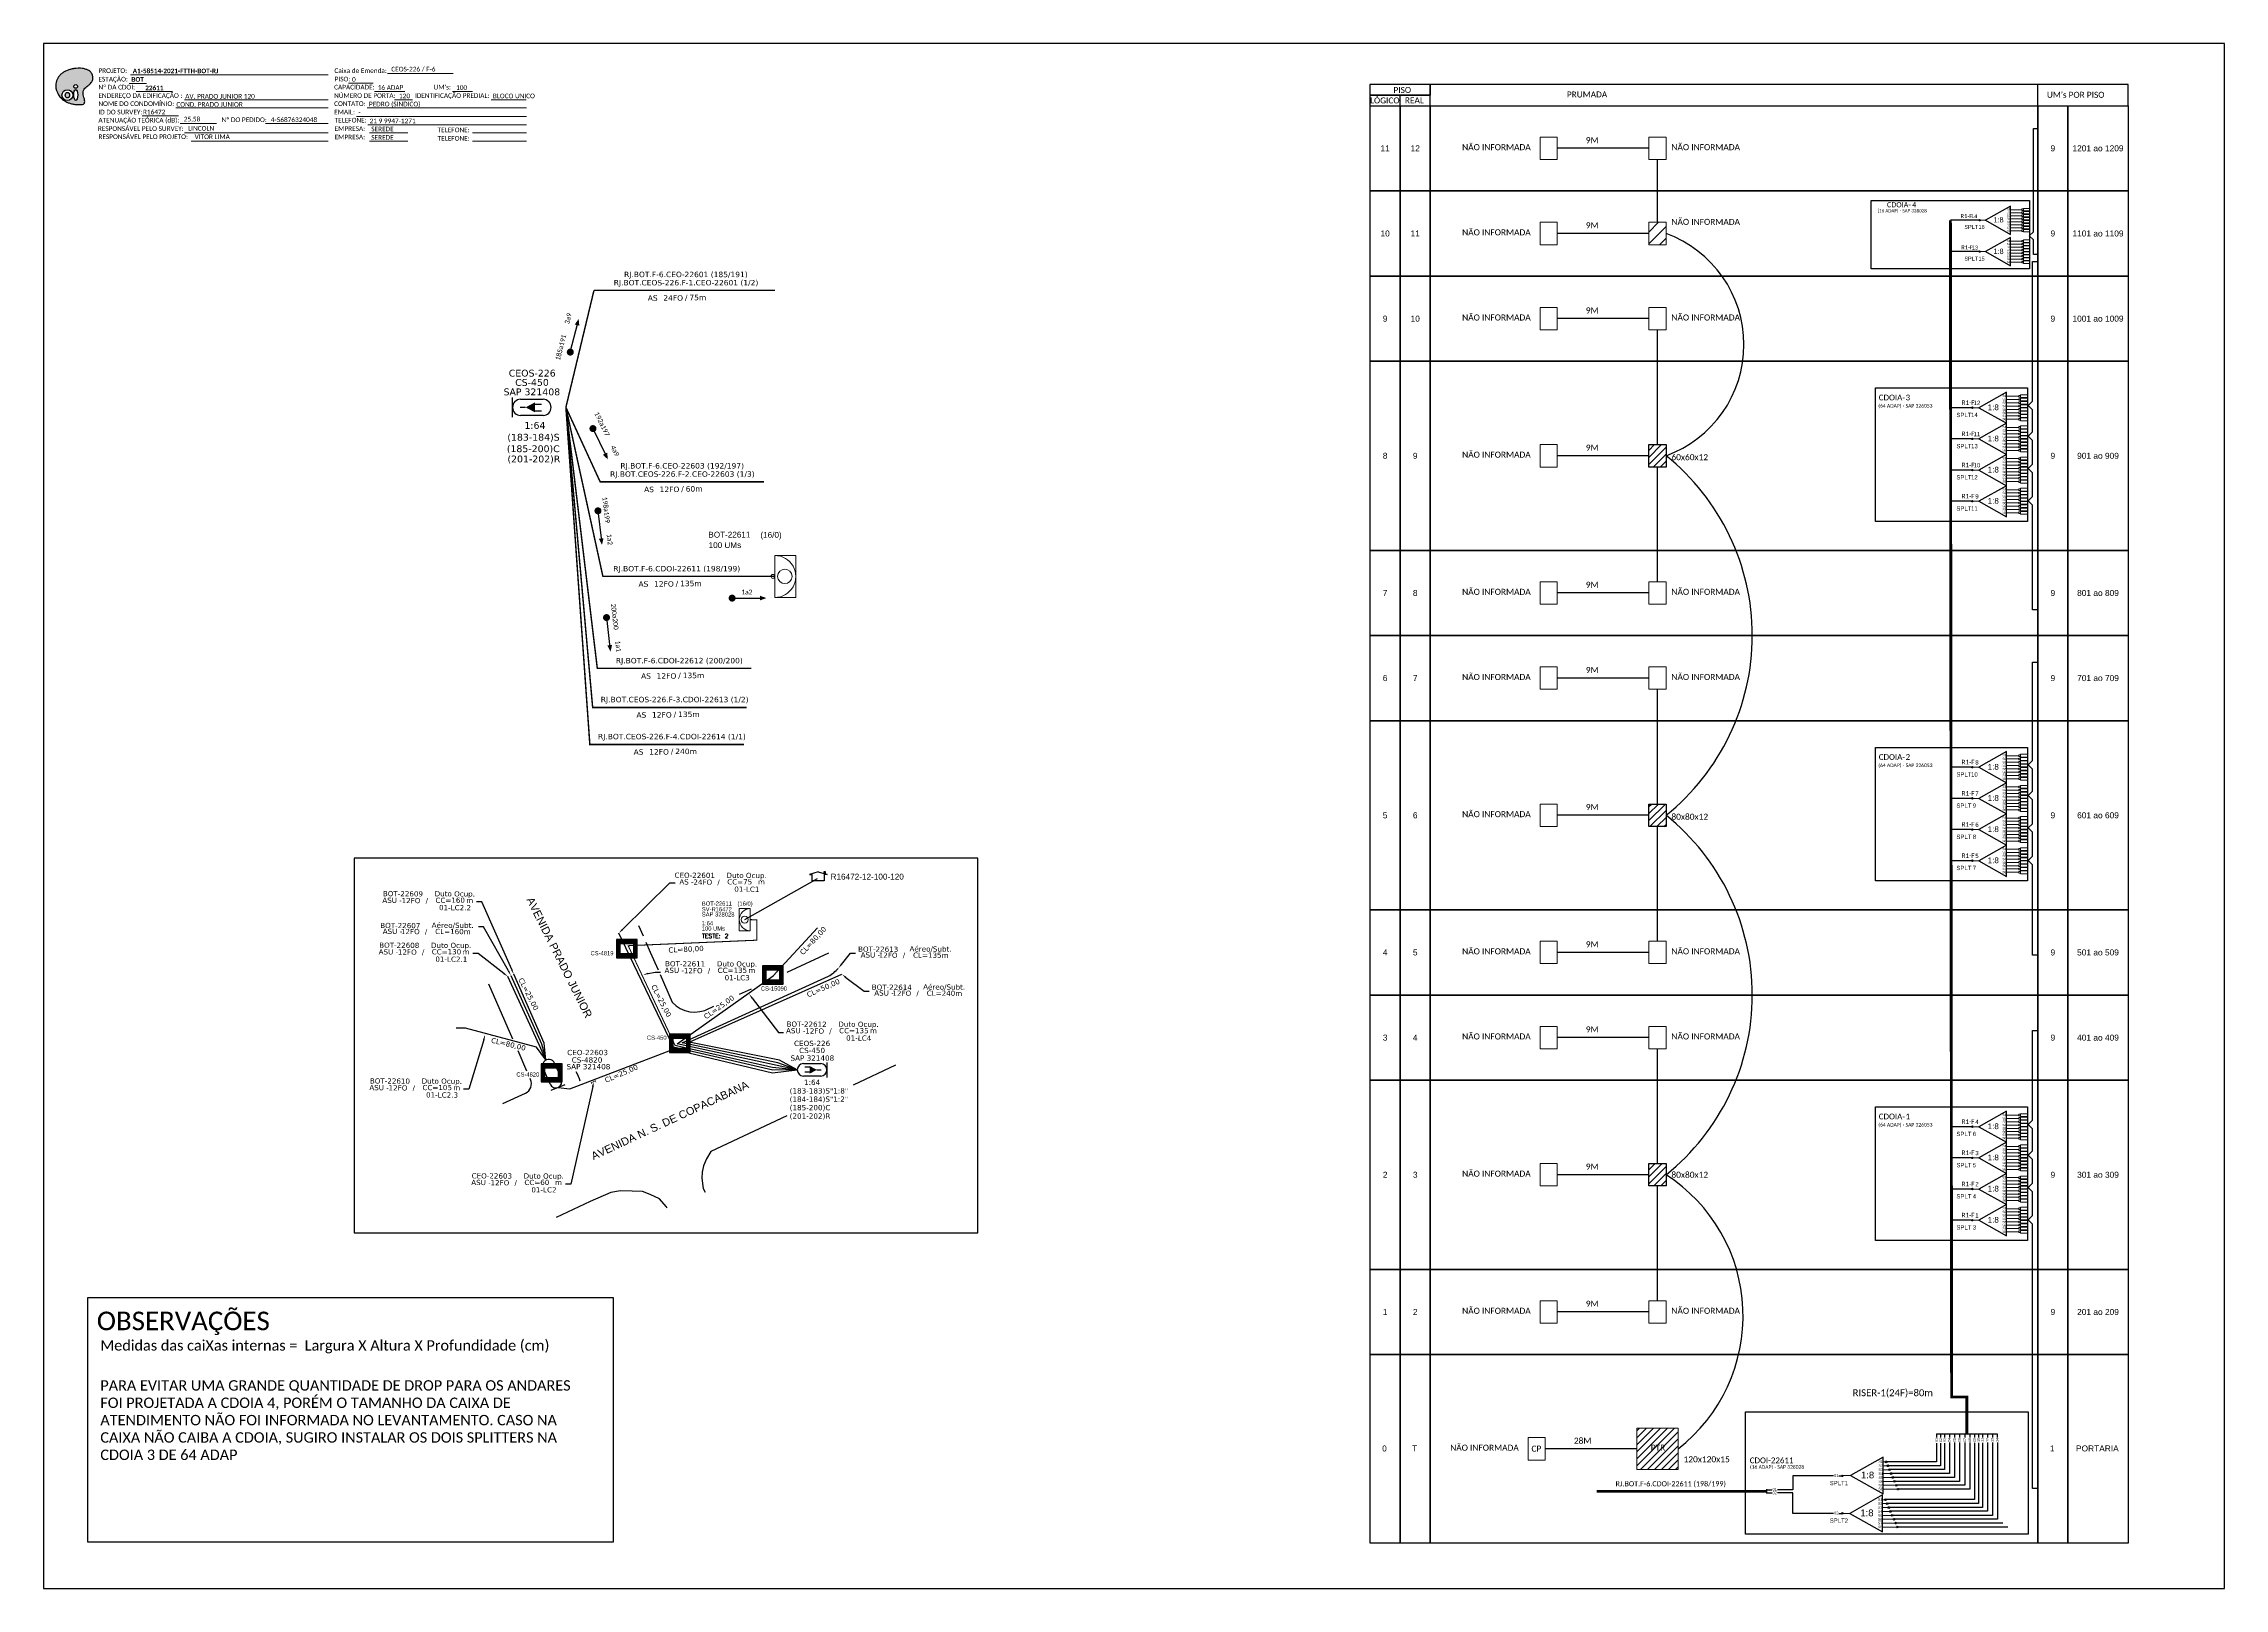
# Paper-space layout 'CDOI-XXXX' of a CAD drawing. Extents: x 0 to 839, y 0 to 594.
# The model-space entities are those that its viewports show. They can reach past a viewport. Long polylines and large blocks are cut down to what shows.
import ezdxf
from ezdxf import colors
from ezdxf.entities.mleader import LeaderData, LeaderLine
from ezdxf.enums import TextEntityAlignment as Align
from ezdxf.math import Vec2, Vec3

# ---------------------------------------------------------------- set-up
doc = ezdxf.new("R2010")
doc.units = 0
for name, color, linetype in [('10.1-Caixas Subterrâneas', 5, 'Continuous'), ('20.4-CEOS', 1, 'Continuous'), ('20.5-CEO', 1, 'Continuous'), ('CAP a instalar', 1, 'Continuous'), ('celulas gpon', 7, 'Continuous'), ('label_cabos', 7, 'Continuous'), ('Legenda', 1, 'Continuous'), ('QUADRA', 7, 'Continuous'), ('Segmento de Logradouro Texto', 238, 'Continuous'), ('SETA', 7, 'Continuous'), ('surveys', 7, 'Continuous'), ('surveys legendas', 7, 'Continuous')]:
    doc.layers.add(name, color=color, linetype=linetype)
for name, color, linetype, lineweight in [("20.0-LEGENDA DOS CDO'S", 1, 'Continuous', 0), ('20.1-CDO_INTERIOR', 1, 'Continuous', 0), ('40.1-ETIQUETAS', 1, 'Continuous', 20)]:
    doc.layers.add(name, color=color, linetype=linetype, lineweight=lineweight)
doc.layers.add('DROP DE CLIENTE', color=140, linetype='Continuous', plot=False)
doc.layers.add('EXTRA', color=50, linetype='Continuous', plot=False)
doc.styles.add('ARIAL', font='arial.ttf')
doc.styles.add('DIGICADE', font='')
doc.styles.add('ROMANS', font='romans')
doc.styles.add('siredit', font='verdana.ttf')
doc.styles.get("Standard").update_dxf_attribs({"font": 'arial.ttf'})
doc.styles.add('WMF-Calibri0', font='calibri.ttf')
doc.styles.add('WMF-Calibri1', font='calibrib.ttf')
doc.styles.get('DIGICADE').set_extended_font_data('Arial')
doc.linetypes.add('FENCELINE1', pattern='A,0.25,-0.1,[133,ltypeshp.shx,S=0.1,R=0,X=-0.1,Y=0],-0.1,1', length=1.45)
doc.linetypes.add('RESERVA', pattern='A,0.5,-0.15,["RESERVA",Standard,S=0.18,R=0,X=0,Y=-0.1],-1.3', length=1.95)

# ---------------------------------------------------------------- blocks, each defined once
blk = doc.blocks.new('OI')
h = blk.add_hatch(color=40)
edge = h.paths.add_edge_path()
edge.add_spline(control_points=[(4.35, -0.67), (3.92, -0.99), (3.26, -1.5), (2.81, -2.59), (2.9, -3.5), (3.06, -4.27), (3.31, -4.85), (3.37, -5.39), (3.4, -5.88), (3.2, -6.4), (2.54, -6.61), (1.65, -6.63), (0.55, -6.67), (-0.56, -6.42), (-1.61, -6.14), (-2.77, -5.61), (-3.92, -4.77), (-4.89, -3.7), (-5.34, -2.65), (-5.6, -1.94), (-5.85, -0.96), (-5.71, 0.47), (-5.1, 2.02), (-4.14, 3.02), (-3.3, 3.61), (-2.37, 4.16), (-1.36, 4.44), (-0.56, 4.7), (0.79, 4.85), (2.24, 4.97), (3.79, 4.57), (4.67, 4.21), (5.44, 3.65), (5.76, 2.99), (6.03, 2.21), (6.01, 1.46), (5.72, 0.64), (5.31, 0.08), (4.88, -0.38), (4.51, -0.55), (4.35, -0.67)], knot_values=[0, 0, 0, 0, 1.60434, 2.417191, 3.427595, 4.282808, 4.776746, 5.304182, 5.888771, 6.258406, 6.858137, 7.79129, 8.986195, 10.124242, 11.187857, 12.242908, 13.953784, 15.414161, 16.515391, 17.349188, 17.675853, 19.552021, 21.515531, 22.568638, 23.63245, 24.621084, 25.782718, 26.745347, 27.142653, 29.870543, 31.004649, 31.921532, 32.709589, 33.801391, 34.042471, 35.192333, 35.971461, 36.628871, 37.254359, 37.836911, 37.836911, 37.836911, 37.836911], degree=3, periodic=0)
h.paths.add_polyline_path([(1.13, -0.87, -1), (-0.04, -0.87, -1)], flags=16)
edge = h.paths.add_edge_path(flags=16)
edge.add_ellipse((0.56, -3.59), major_axis=(-0.02, 1.71), ratio=0.361305, start_angle=0, end_angle=360)
h.paths.add_polyline_path([(-0.36, -3.62, -1), (-3.8, -3.62, -1)], flags=16)
edge = h.paths.add_edge_path(flags=0)
edge.add_ellipse((-2.08, -3.62), major_axis=(0, 0.885), ratio=0.758294, start_angle=0, end_angle=360)
at = {"color": 40}
for centre, radius in [((-2.08, -3.62), 1.72), ((0.54, -0.87), 0.587)]:
    blk.add_circle(centre, radius, dxfattribs=at)
blk.add_ellipse((-2.08, -3.62), major_axis=(0, 0.885), ratio=0.758294, start_param=-3.141592653589792, end_param=3.141592653589792, dxfattribs=at)
blk.add_ellipse((0.56, -3.59), major_axis=(-0.02, 1.71), ratio=0.361305, dxfattribs=at)
at = {"color": 40, "start_tangent": (-0.800898, -0.598801), "end_tangent": (-0.800898, -0.598801)}
blk.add_spline([(4.35, -0.67), (3.2, -1.78), (2.9, -2.54), (2.92, -3.55), (3.12, -4.38), (3.28, -4.85), (3.37, -5.37), (3.35, -5.95), (3.2, -6.29), (2.66, -6.55), (1.73, -6.63), (0.54, -6.62), (-0.58, -6.41), (-1.6, -6.11), (-2.56, -5.67), (-3.95, -4.67), (-4.89, -3.56), (-5.37, -2.56), (-5.64, -1.78), (-5.72, -1.46), (-5.63, 0.42), (-4.84, 2.22), (-4.13, 2.99), (-3.27, 3.62), (-2.4, 4.09), (-1.3, 4.47), (-0.37, 4.72), (0.02, 4.77), (2.75, 4.8), (3.85, 4.53), (4.69, 4.16), (5.31, 3.68), (5.85, 2.73), (5.93, 2.5), (5.94, 1.35), (5.67, 0.62), (5.29, 0.08), (4.84, -0.36), (4.35, -0.67)], degree=3, dxfattribs=at)
blk = doc.blocks.new('CARIMBO')
at = {"color": 7, "lineweight": 0}
for points in [[(134.48, -16.3), (159.61, -16.3)], [(35.15, -20.06), (41.7, -20.06)], [(35.66, -16.79), (111.64, -16.79)], [(37.81, -23.14), (51.75, -23.14)], [(119.43, -20.02), (128.92, -20.02)], [(129.48, -23.14), (141.1, -23.14)], [(159.42, -23.14), (167.09, -23.14)], [(40.13, -32.55), (54.07, -32.55)], [(52.97, -29.48), (111.64, -29.48)], [(56.38, -26.37), (111.64, -26.37)], [(122.56, -32.72), (187.83, -32.72)], [(126.6, -29.48), (187.83, -29.48)], [(137.07, -26.37), (144.01, -26.37)], [(174.24, -26.37), (187.8, -26.37)], [(54.67, -35.52), (68.61, -35.52)], [(56.38, -39.07), (111.64, -39.07)], [(126.84, -35.96), (187.83, -35.96)], [(127.45, -39.07), (142.25, -39.07)], [(167.06, -39.07), (187.83, -39.07)], [(58.87, -42.31), (111.64, -42.31)], [(127.45, -42.31), (142.25, -42.31)], [(167.06, -42.31), (187.83, -42.31)]]:
    blk.add_lwpolyline(points, dxfattribs=at)
at = {"color": 7, "xscale": 1.213923925163967, "yscale": 1.213923925163967, "zscale": 1.213923925163967, "rotation": 0.1532896023949059}
blk.add_blockref('OI', (13.86, -20.16), dxfattribs=at)
at = {"color": 7, "lineweight": 0, "style": 'WMF-Calibri0'}
for s, height, p in [('PROJETO:', 1.793, (23.26, -16.04)), ('Caixa de Emenda:', 1.7927, (114.02, -16.04)), ('ESTAÇÃO:', 1.793, (23.26, -19.32)), ('ENDEREÇO DA EDIFICAÇÃO :', 1.7927, (23.26, -25.63)), ('Nº DA CDOI:', 1.7927, (23.26, -22.39)), ('CAPACIDADE:', 1.7927, (113.91, -22.39)), ('NÚMERO DE PORTA:', 1.7927, (113.91, -25.63)), ('PISO:', 1.793, (114.09, -19.28)), ('IDENTIFICAÇÃO PREDIAL:', 1.7927, (144.99, -25.63)), ("UM's:", 1.793, (152.15, -22.39)), ('ATENUAÇÃO TEÓRICA (dB):', 1.7927, (23.26, -35.09)), ('NOME DO CONDOMÍNIO:', 1.7927, (23.26, -28.74)), ('ID DO SURVEY:', 1.7927, (23.26, -31.97)), ('CONTATO:', 1.793, (113.91, -28.74)), ('EMAIL:', 1.793, (113.91, -31.97)), ('TELEFONE:', 1.793, (114.09, -35.09)), ('RESPONSÁVEL PELO SURVEY:', 1.7927, (23.02, -38.32)), ('RESPONSÁVEL PELO PROJETO:', 1.7927, (23.26, -41.44)), ('EMPRESA:', 1.793, (114.09, -38.32)), ('EMPRESA:', 1.793, (114.09, -41.56)), ('TELEFONE:', 1.793, (153.7, -38.83)), ('TELEFONE:', 1.793, (153.7, -42.06))]:
    blk.add_text(s, height=height, dxfattribs=at).set_placement(p)
at = {"color": 7, "lineweight": 0, "flags": 8}
for tag, p, style in [('PROJ', (36.46, -16.13), 'WMF-Calibri1'), ('CEOS-XX', (135.87, -15.46), 'WMF-Calibri0'), ('EST', (35.94, -19.41), 'WMF-Calibri1'), ('LOGRADOURO', (56.65, -25.91), 'WMF-Calibri0'), ('PISO_PTR', (120.78, -19.42), 'WMF-Calibri0'), ('CAPAC.', (130.66, -22.52), 'WMF-Calibri0'), ('N°', (138.85, -25.77), 'WMF-Calibri0'), ("UC'S", (160.78, -22.54), 'WMF-Calibri0'), ('N°PREDIO', (174.94, -25.77), 'WMF-Calibri0'), ('_ID_', (40.39, -31.94), 'WMF-Calibri0'), ('NOME_DO_COND.', (53.23, -29.02), 'WMF-Calibri0'), ('O_POTEN', (56.06, -34.68), 'WMF-Calibri0'), ('EMAIL', (123.26, -32.12), 'WMF-Calibri0'), ('NOME_DO_CONTATO', (127.3, -28.89), 'WMF-Calibri0'), ('RES_SURVEY', (57.78, -38.23), 'WMF-Calibri0'), ('RES_PROJ', (60.27, -41.47), 'WMF-Calibri0'), ('TELEFONE', (127.55, -35.36), 'WMF-Calibri0'), ('EMP_RESP_SURVEY', (128.16, -38.47), 'WMF-Calibri0'), ('EMP_RESP_PROJ', (128.16, -41.71), 'WMF-Calibri0'), ('CONT_RESP_SURVEY', (167.76, -38.47), 'WMF-Calibri0'), ('CONT_RESP_PROJ', (167.76, -41.71), 'WMF-Calibri0')]:
    blk.add_attdef(tag, p, '', height=1.79, dxfattribs=dict(at, style=style))
at = {"color": 7, "lineweight": 0, "style": 'WMF-Calibri1', "flags": 8}
blk.add_attdef("N° CDO'S", text='', height=1.79, dxfattribs=at).set_placement((44.78, -22.68), align=Align.CENTER)
blk = doc.blocks.new('*X72')
at = {"color": 0, "linetype": 'Continuous'}
for p, q in [((-1.25, 0.34099), (-0.49099, 1.1)), ((-1.25, 0.517767), (-0.667767, 1.1)), ((-1.25, 0.694544), (-0.844544, 1.1)), ((-1.25, 0.87132), (-1.02132, 1.1)), ((-1.25, 1.048097), (-1.198097, 1.1)), ((-1.25, 0.164214), (-0.8035, 0.610714)), ((-1.25, -0.012563), (-0.8035, 0.433937)), ((-1.25, -0.18934), (-0.8035, 0.25716)), ((-1.25, -0.366117), (-0.8035, 0.080383)), ((-0.789214, 0.625), (-0.314214, 1.1)), ((-0.612437, 0.625), (-0.137437, 1.1)), ((-0.43566, 0.625), (0.03934, 1.1)), ((-0.258883, 0.625), (0.216117, 1.1)), ((-0.082107, 0.625), (0.392893, 1.1)), ((0.09467, 0.625), (0.56967, 1.1)), ((0.271447, 0.625), (0.746447, 1.1)), ((0.448223, 0.625), (0.923223, 1.1)), ((0.625, 0.625), (1.1, 1.1)), ((0.801777, 0.625), (1.25, 1.073223)), ((0.8035, 0.449947), (1.25, 0.896447)), ((0.8035, 0.27317), (1.25, 0.71967)), ((0.8035, 0.096393), (1.25, 0.542893)), ((0.8035, -0.080383), (1.25, 0.366117)), ((0.8035, -0.25716), (1.25, 0.18934)), ((0.8035, -0.433937), (1.25, 0.012563)), ((-1.25, -0.542893), (-0.8035, -0.096393)), ((-1.25, -0.71967), (-0.8035, -0.27317)), ((-1.25, -0.896447), (-0.8035, -0.449947)), ((-1.25, -1.073223), (-0.801777, -0.625)), ((-1.1, -1.1), (-0.625, -0.625)), ((-0.923223, -1.1), (-0.448223, -0.625)), ((-0.746447, -1.1), (-0.271447, -0.625)), ((-0.56967, -1.1), (-0.09467, -0.625)), ((-0.392893, -1.1), (0.082107, -0.625)), ((-0.216117, -1.1), (0.258883, -0.625)), ((-0.03934, -1.1), (0.43566, -0.625)), ((0.137437, -1.1), (0.612437, -0.625)), ((0.314214, -1.1), (0.789214, -0.625)), ((0.49099, -1.1), (1.25, -0.34099)), ((0.667767, -1.1), (1.25, -0.517767)), ((0.8035, -0.610714), (1.25, -0.164214)), ((0.844544, -1.1), (1.25, -0.694544)), ((1.02132, -1.1), (1.25, -0.87132)), ((1.198097, -1.1), (1.25, -1.048097))]:
    blk.add_line(p, q, dxfattribs=at)
blk = doc.blocks.new('MANHOLE_MQ')
at = {"color": 0, "linetype": 'Continuous'}
for p, q in [((0.0000062, 0.0000057), (-0.0000063, 0.0000057)), ((-0.0000063, 0.0000057), (-0.0000063, -0.0000053)), ((-0.000004, 0.0000033), (0.000004, 0.0000033)), ((-0.000004, -0.0000029), (-0.000004, 0.0000033)), ((0.000004, 0.0000033), (0.000004, -0.0000029)), ((0.0000062, -0.0000053), (0.0000062, 0.0000057)), ((-0.0000063, -0.0000053), (0.0000062, -0.0000053)), ((0.000004, -0.0000029), (-0.000004, -0.0000029)), ((0.000004, -0.0000029), (0.000004, -0.0000029))]:
    blk.add_line(p, q, dxfattribs=at)
at = {"color": 0, "linetype": 'Continuous', "xscale": 5e-06, "yscale": 5e-06, "zscale": 1e-05}
blk.add_blockref('*X72', (0, 0.0000002), dxfattribs=at)
blk = doc.blocks.new('*U87')
at = {"layer": '20.4-CEOS', "color": 7, "style": 'siredit'}
for tag, p in [('FIBRAS_SPLITTER', (0, 0)), ('FIBRAS_TOP_C', (0, -4.13)), ('RESERVA_FINAIS', (0, -5.46))]:
    blk.add_attdef(tag, p, '', height=1.01, dxfattribs=at)
for tag, p, flags in [('QTDE', (0, -9.4), 1), ('ID_ATIVIDADE', (0, -6.77), 3), ('FATOR', (0, -8.09), 1), ('FID', (0, -10.71), 1)]:
    blk.add_attdef(tag, p, '', height=1.01, dxfattribs=dict(at, flags=flags))
blk = doc.blocks.new('*U88')
at = {"layer": '20.4-CEOS', "color": 7, "style": 'siredit'}
blk.add_attdef('FIBRAS_SPLITTER', (0, 0), '', height=1.01, dxfattribs=at)
for tag, p, flags in [('QTDE', (0, -4.11), 1), ('ID_ATIVIDADE', (0, -1.48), 3), ('FATOR', (0, -2.79), 1), ('FID', (0, -5.42), 1)]:
    blk.add_attdef(tag, p, '', height=1.01, dxfattribs=dict(at, flags=flags))
blk = doc.blocks.new('LEGENDA DOS CABOS')
at = {"layer": 'EXTRA', "color": 0, "style": 'siredit'}
for tag, p in [('ID', (4.6, 0.97)), ('XX', (9.03, 0.97))]:
    blk.add_attdef(tag, text='', height=0.48, rotation=359.69, dxfattribs=at).set_placement(p, align=Align.MIDDLE_CENTER)
at = {"layer": 'Legenda', "color": 0, "style": 'siredit'}
for tag, p in [('TIPO_CABO', (1.31, 0)), ('CABO', (4.69, -0.05)), ('/', (6.81, -0.05)), ('METROS', (10.03, -0.05))]:
    blk.add_attdef(tag, text='', height=0.8, rotation=359.69, dxfattribs=at).set_placement(p, align=Align.MIDDLE_CENTER)
blk = doc.blocks.new('Inst CB DT OCUP CFOA-SM-ASU-120-S-12')
at = {"layer": 'label_cabos', "color": 0, "style": 'siredit'}
for tag, flags, p in [('ID_ATIVIDADE', 3, (1.31, 2.67)), ('FATOR', 1, (11.56, 2.55))]:
    blk.add_attdef(tag, text='', height=1, rotation=359.69, dxfattribs=dict(at, flags=flags)).set_placement(p, align=Align.MIDDLE_CENTER)
for tag, p in [('TIPO_CABO', (1.26, 0)), ('DESTINO_CABO', (3.13, 1.26)), ('CABO', (4.69, -0.05)), ('/', (7.71, -0.05)), ('LANCE', (10.91, 0)), ('TIPO_CABO', (13.11, 1.24)), ('UND', (15.96, 0)), ('FID', (13.15, -1.41))]:
    blk.add_attdef(tag, text='', height=1, rotation=359.69, dxfattribs=at).set_placement(p, align=Align.MIDDLE_CENTER)
blk.add_attdef('QTDE', (12.43, -0.47), '', height=1, rotation=359.69, dxfattribs=at)
blk = doc.blocks.new('Inst CB DT OCUP CFOA-SM-AS-80-TS-24')
at = {"layer": 'label_cabos', "color": 0, "style": 'siredit'}
for tag, flags, p in [('ID_ATIVIDADE', 3, (1.31, 2.67)), ('FATOR', 1, (11.56, 2.55))]:
    blk.add_attdef(tag, text='', height=1, rotation=359.69, dxfattribs=dict(at, flags=flags)).set_placement(p, align=Align.MIDDLE_CENTER)
for tag, p in [('TIPO_CABO', (1.76, 0)), ('DESTINO_CABO', (3.13, 1.26)), ('CABO', (4.69, -0.05)), ('/', (7.71, -0.05)), ('LANCE', (10.91, 0)), ('TIPO_CABO', (13.11, 1.24)), ('UND', (15.96, 0)), ('FID', (13.15, -1.41))]:
    blk.add_attdef(tag, text='', height=1, rotation=359.69, dxfattribs=at).set_placement(p, align=Align.MIDDLE_CENTER)
blk.add_attdef('QTDE', (12.43, -0.47), '', height=1, rotation=359.69, dxfattribs=at)
blk = doc.blocks.new('Inst CDOI-64')
at = {"layer": '20.1-CDO_INTERIOR', "color": 1, "lineweight": 18}
blk.add_lwpolyline([(-2.12, -2.13), (-2.12, 2.12), (0, 2.12), (0.01, -2.13)], close=True, dxfattribs=at)
blk.add_circle((-1.06, 0), 0.68, dxfattribs=at)
blk.add_arc((0.01, 0), 2.13, 90.0276, 270.0276, dxfattribs=at)
at = {"layer": "20.0-LEGENDA DOS CDO'S"}
for tag, p, style, flags in [('ID_ATIVIDADE', (-9.3, 3.78), 'ARIAL', 3), ('FATOR', (-1.5, 3.78), 'ARIAL', 1), ('QTDE', (-9.18, -3.66), 'DIGICADE', 3)]:
    blk.add_attdef(tag, p, '', height=0.8, rotation=0.118, dxfattribs=dict(at, style=style, flags=flags))
at = {"layer": "20.0-LEGENDA DOS CDO'S", "style": 'ARIAL'}
for tag, p, rotation in [('SAP', (-9.3, 0.61), 359.9724), ('SURVEY', (-9.3, 1.6), 359.9724), ('FID', (-9.3, 2.69), 0.118), ('1:XX', (-9.31, -1.08), 359.9724), ('UMS', (-9.31, -2.09), 359.9724)]:
    blk.add_attdef(tag, p, '', height=0.8, rotation=rotation, dxfattribs=at)
blk.add_attdef('FIBRAS_UTILIZADAS', text='', height=0.8, rotation=359.9724, dxfattribs=at).set_placement((-0.99, 2.69), align=Align.CENTER)
blk = doc.blocks.new('Teste  FTTH')
at = {"color": 0, "lineweight": 0, "style": 'ROMANS'}
for tag, p in [('TESTE', (-2.3, -0.29)), ('QTDE', (0.21, -0.29))]:
    blk.add_attdef(tag, p, '', height=0.48, dxfattribs=at)
for tag, p, flags in [('FID', (-2.23, -1.25), 1), ('FATOR', (-2.23, -2.03), 3), ('ID_ATIVIDADE', (-2.23, -2.72), 3)]:
    blk.add_attdef(tag, p, '', height=0.48, dxfattribs=dict(at, flags=flags))
blk = doc.blocks.new('ETIQUETA_RS5F')
at = {"layer": '40.1-ETIQUETAS', "color": 0, "style": 'siredit'}
blk.add_text('/', height=1.5, dxfattribs=at).set_placement((1.58, -1.95), align=Align.MIDDLE_RIGHT)
for tag, p in [('ETIQUETA_R_SECUNDARIA', (1.21, 2.1)), ('ETIQUETA_R_PRIMARIA', (1.21, 4.1)), ('F_ATIVAS/F_MORTAS', (1.14, -4.24))]:
    blk.add_attdef(tag, text='', height=1.5, dxfattribs=at).set_placement(p, align=Align.MIDDLE_CENTER)
for tag, p in [('TIPO_CABO', (-6.58, -2.12)), ('CAP_CABO', (0.4, -2.09))]:
    blk.add_attdef(tag, text='', height=1.5, dxfattribs=at).set_placement(p, align=Align.MIDDLE_RIGHT)
blk.add_attdef('METROS', text='', height=1.5, dxfattribs=at).set_placement((2.14, -1.95), align=Align.MIDDLE_LEFT)
for tag, p in [('FUSÃO_1', (0.85, -8.39)), ('FUSÃO_2', (0.85, -10.6)), ('FUSÃO_3', (0.85, -12.93)), ('FUSÃO_4', (0.85, -15.14)), ('FUSÃO_5', (0.85, -17.16))]:
    blk.add_attdef(tag, text='', height=1.5, dxfattribs=at).set_placement(p, align=Align.CENTER)
blk = doc.blocks.new('CDOE-TEXTO PADRÃO')
at = {"layer": "20.0-LEGENDA DOS CDO'S", "color": 0, "style": 'ARIAL'}
for tag, p in [('CDO_N', (0.49, 7.39)), ('SAP', (0.51, 1.67)), ('CORDOALHA', (0.5, 4.33)), ('SPLITER_1', (0.59, -0.91)), ('SPLITER_2', (0.6, -3.55)), ('(XX-XX_F)S', (0.54, -8.29)), ('(XX-XX_L)S', (0.55, -10.83)), ('UMS', (0.55, -13.15))]:
    blk.add_attdef(tag, p, '', height=1.7, rotation=0.11799, dxfattribs=at)
blk.add_attdef('FIBRAS_UTILIZADAS', text='', height=1.7, rotation=0.11799, dxfattribs=at).set_placement((19.77, 7.43), align=Align.CENTER)
blk = doc.blocks.new('SPLT_1-8_DIV_DIR')
h = blk.add_hatch(color=3)
h.dxf.hatch_style = 1
edge = h.paths.add_edge_path()
edge.add_arc((12.77, 4.04), 0.242, 0, 360)
h = blk.add_hatch(color=3)
h.dxf.hatch_style = 1
edge = h.paths.add_edge_path()
edge.add_arc((13.27, 2.88), 0.242, 0, 360)
h = blk.add_hatch(color=3)
h.dxf.hatch_style = 1
edge = h.paths.add_edge_path()
edge.add_arc((13.77, 1.73), 0.242, 0, 360)
h = blk.add_hatch(color=3)
h.dxf.hatch_style = 1
edge = h.paths.add_edge_path()
edge.add_arc((14.27, 0.58), 0.242, 0, 360)
h = blk.add_hatch(color=3)
h.dxf.hatch_style = 1
edge = h.paths.add_edge_path()
edge.add_arc((14.77, -0.58), 0.242, 0, 360)
h = blk.add_hatch(color=3)
h.dxf.hatch_style = 1
edge = h.paths.add_edge_path()
edge.add_arc((15.27, -1.73), 0.242, 0, 360)
h = blk.add_hatch(color=3)
h.dxf.hatch_style = 1
edge = h.paths.add_edge_path()
edge.add_arc((15.77, -2.88), 0.242, 0, 360)
h = blk.add_hatch(color=3)
h.dxf.hatch_style = 1
edge = h.paths.add_edge_path()
edge.add_arc((16.27, -4.04), 0.242, 0, 360)
at = {"color": 1, "lineweight": 0}
blk.add_lwpolyline([(2.22, 0), (0, 0)], dxfattribs=at)
at = {"color": 1}
blk.add_lwpolyline([(11.89, 5.45), (2.22, 0), (11.89, -5.45), (11.89, 5.45)], dxfattribs=at)
at = {"color": 7, "lineweight": 0}
for points in [[(12.77, 4.04), (11.89, 4.04)], [(11.89, 2.88), (13.27, 2.88)], [(11.89, 1.73), (13.77, 1.73)], [(11.89, 0.58), (14.27, 0.58)], [(11.89, -0.58), (14.77, -0.58)], [(11.89, -1.73), (15.27, -1.73)], [(11.89, -2.88), (15.77, -2.88)], [(11.89, -4.04), (16.27, -4.04)]]:
    blk.add_lwpolyline(points, dxfattribs=at)
at = {"color": 3}
for centre in [(12.77, 4.04), (13.27, 2.88), (13.77, 1.73), (14.27, 0.58), (14.77, -0.58), (15.27, -1.73), (15.77, -2.88), (16.27, -4.04)]:
    blk.add_circle(centre, 0.242, dxfattribs=at)
at = {"color": 1, "style": 'ARIAL'}
for s, height, p in [('1:8', 2, (5.35, -0.85)), ('S1', 0.75, (10.52, 3.77)), ('S2', 0.75, (10.52, 2.58)), ('S3', 0.75, (10.52, 1.37)), ('S4', 0.75, (10.52, 0.19)), ('S5', 0.75, (10.52, -1.02)), ('S6', 0.75, (10.52, -2.14)), ('S7', 0.75, (10.52, -3.24)), ('S8', 0.75, (10.52, -4.36))]:
    blk.add_text(s, height=height, dxfattribs=at).set_placement(p)
blk = doc.blocks.new('SPLT_1-8_SC-APC')
at = {"color": 1, "lineweight": 0}
blk.add_lwpolyline([(-17.04, -7.55), (-19.26, -7.55)], dxfattribs=at)
at = {"color": 1}
blk.add_lwpolyline([(-7.37, -2.1), (-17.04, -7.55), (-7.37, -13), (-7.37, -2.1)], dxfattribs=at)
at = {"color": 3, "lineweight": 0}
for points in [[(-2.99, -3.51), (-7.37, -3.51)], [(-7.37, -4.66), (-2.99, -4.66)], [(-7.37, -5.82), (-2.99, -5.82)], [(-7.37, -6.97), (-2.99, -6.97)], [(-2.41, -3.02), (-2.41, -4)], [(-2.41, -3.02), (0, -3.02)], [(-2.41, -4), (0, -4)], [(-2.41, -4.17), (-2.41, -5.16)], [(-2.41, -4.17), (0, -4.17)], [(-2.41, -5.16), (0, -5.16)], [(-2.41, -5.32), (-2.41, -6.31)], [(-2.41, -5.32), (0, -5.32)], [(-2.41, -6.31), (0, -6.31)], [(-2.41, -6.48), (-2.41, -7.46)], [(-2.41, -6.48), (0, -6.48)], [(-2.41, -7.46), (0, -7.46)], [(-7.37, -8.12), (-2.99, -8.12)], [(-7.37, -9.28), (-2.99, -9.28)], [(-7.37, -10.43), (-2.99, -10.43)], [(-7.37, -11.58), (-2.99, -11.58)], [(-2.41, -7.63), (-2.41, -8.62)], [(-2.41, -7.63), (0, -7.63)], [(-2.41, -8.62), (0, -8.62)], [(-2.41, -8.78), (-2.41, -9.77)], [(-2.41, -8.78), (0, -8.78)], [(-2.41, -9.77), (0, -9.77)], [(-2.41, -9.94), (-2.41, -10.92)], [(-2.41, -9.94), (0, -9.94)], [(-2.41, -10.92), (0, -10.92)], [(-2.41, -11.09), (-2.41, -12.08)], [(-2.41, -11.09), (0, -11.09)], [(-2.41, -12.08), (0, -12.08)]]:
    blk.add_lwpolyline(points, dxfattribs=at)
for points in [[(-2.99, -3.22), (-2.41, -3.22), (-2.41, -3.8), (-2.99, -3.8)], [(-2.99, -4.38), (-2.41, -4.38), (-2.41, -4.95), (-2.99, -4.95)], [(-2.99, -5.53), (-2.41, -5.53), (-2.41, -6.1), (-2.99, -6.1)], [(-2.99, -6.68), (-2.41, -6.68), (-2.41, -7.26), (-2.99, -7.26)], [(-2.99, -7.84), (-2.41, -7.84), (-2.41, -8.41), (-2.99, -8.41)], [(-2.99, -8.99), (-2.41, -8.99), (-2.41, -9.56), (-2.99, -9.56)], [(-2.99, -10.14), (-2.41, -10.14), (-2.41, -10.72), (-2.99, -10.72)], [(-2.99, -11.3), (-2.41, -11.3), (-2.41, -11.87), (-2.99, -11.87)]]:
    blk.add_lwpolyline(points, close=True, dxfattribs=at)
at = {"color": 1, "style": 'ARIAL'}
for s, height, p in [('1:8', 2, (-13.91, -8.4)), ('S1', 0.75, (-8.74, -3.78)), ('S2', 0.75, (-8.74, -4.97)), ('S3', 0.75, (-8.74, -6.18)), ('S4', 0.75, (-8.74, -7.36)), ('S5', 0.75, (-8.74, -8.57)), ('S6', 0.75, (-8.74, -9.69)), ('S7', 0.75, (-8.74, -10.78)), ('S8', 0.75, (-8.74, -11.9))]:
    blk.add_text(s, height=height, dxfattribs=at).set_placement(p)
blk = doc.blocks.new('SURVEY_SURVEY')
for p, q in [((0, 0.0000152), (-0.0000151, 0.0000108)), ((-0.0000151, 0.0000108), (-0.0000104, 0.0000108)), ((-0.0000103, 0), (-0.0000103, 0.0000108)), ((0.0000103, 0), (-0.0000103, 0)), ((0, 0.0000152), (0.0000151, 0.0000108)), ((0.0000101, 0.0000159), (0.0000117, 0.0000159)), ((0.0000101, 0.0000123), (0.0000101, 0.0000159)), ((0.0000151, 0.0000108), (0.0000103, 0.0000108)), ((0.0000103, 0.0000108), (0.0000103, 0)), ((0.0000117, 0.0000159), (0.0000117, 0.0000119))]:
    blk.add_line(p, q)

msp = doc.modelspace()

# ---------------------------------------------------------------- hatches: boundary and pattern name
h = msp.add_hatch()
h.set_pattern_fill('ANSI31', color=3, style=0)
h.set_pattern_definition([(45, (-539.738, 33.1683), (-2.245064, 2.245064), [])])
h.paths.add_polyline_path([(531.25, 1230.32), (527.94, 1230.32), (527.94, 1221.7), (534.56, 1221.7), (534.56, 1230.32)])
h = msp.add_hatch(color=3)
h.dxf.hatch_style = 1
edge = h.paths.add_edge_path()
edge.add_arc((655.11, 1231.12), 0.256, 0, 360)
h = msp.add_hatch(color=3)
h.dxf.hatch_style = 1
edge = h.paths.add_edge_path()
edge.add_arc((655.11, 1219.03), 0.256, 0, 360)
h = msp.add_hatch(color=3)
h.dxf.hatch_style = 1
edge = h.paths.add_edge_path()
edge.add_arc((652.35, 1159.01), 0.282, 0, 360)
h = msp.add_hatch()
h.set_pattern_fill('ANSI31', color=1, scale=0.6)
h.set_pattern_definition([(45, (-569.1843, 13.1683), (-1.3470384, 1.3470384), [])])
h.paths.add_polyline_path([(531.25, 1144.83), (527.94, 1144.83), (527.94, 1136.21), (534.56, 1136.21), (534.56, 1144.83)])
h = msp.add_hatch(color=3)
h.dxf.hatch_style = 1
edge = h.paths.add_edge_path()
edge.add_arc((652.35, 1147.02), 0.282, 0, 360)
h = msp.add_hatch(color=3)
h.dxf.hatch_style = 1
edge = h.paths.add_edge_path()
edge.add_arc((652.35, 1135.03), 0.282, 0, 360)
h = msp.add_hatch(color=3)
h.dxf.hatch_style = 1
edge = h.paths.add_edge_path()
edge.add_arc((652.35, 1123.05), 0.282, 0, 360)
h = msp.add_hatch(color=3)
h.dxf.hatch_style = 1
edge = h.paths.add_edge_path()
edge.add_arc((652.35, 1020.78), 0.282, 0, 360)
h = msp.add_hatch()
h.set_pattern_fill('ANSI31', color=1, scale=0.6)
h.set_pattern_definition([(45, (-569.1843, -26.8317), (-1.3470384, 1.3470384), [])])
h.paths.add_polyline_path([(531.25, 1006.6), (527.94, 1006.6), (527.94, 997.98), (534.56, 997.98), (534.56, 1006.6)])
h = msp.add_hatch(color=3)
h.dxf.hatch_style = 1
edge = h.paths.add_edge_path()
edge.add_arc((652.35, 1008.79), 0.282, 0, 360)
h = msp.add_hatch(color=3)
h.dxf.hatch_style = 1
edge = h.paths.add_edge_path()
edge.add_arc((652.35, 996.8), 0.282, 0, 360)
h = msp.add_hatch(color=3)
h.dxf.hatch_style = 1
edge = h.paths.add_edge_path()
edge.add_arc((652.35, 984.82), 0.282, 0, 360)
h = msp.add_hatch(color=3)
h.dxf.hatch_style = 1
edge = h.paths.add_edge_path()
edge.add_arc((652.35, 882.55), 0.282, 0, 360)
h = msp.add_hatch()
h.set_pattern_fill('ANSI31', color=1, scale=0.6)
h.set_pattern_definition([(45, (-569.1843, -66.8317), (-1.3470384, 1.3470384), [])])
h.paths.add_polyline_path([(531.25, 868.37), (527.94, 868.37), (527.94, 859.75), (534.56, 859.75), (534.56, 868.37)])
h = msp.add_hatch(color=3)
h.dxf.hatch_style = 1
edge = h.paths.add_edge_path()
edge.add_arc((652.35, 870.56), 0.282, 0, 360)
h = msp.add_hatch(color=3)
h.dxf.hatch_style = 1
edge = h.paths.add_edge_path()
edge.add_arc((652.35, 858.57), 0.282, 0, 360)
h = msp.add_hatch(color=3)
h.dxf.hatch_style = 1
edge = h.paths.add_edge_path()
edge.add_arc((652.35, 846.59), 0.282, 0, 360)
h = msp.add_hatch()
h.set_pattern_fill('ANSI31', color=1, scale=0.6)
h.set_pattern_definition([(45, (53.1644, 3398.9787), (-1.3470384, 1.3470384), [])])
h.paths.add_polyline_path([(539.15, 766.57), (523.34, 766.57), (523.34, 750.77), (539.15, 750.77)])
h.paths.add_polyline_path([(528.08, 757.4), (534.88, 757.4), (534.88, 760.87), (528.08, 760.87)], flags=24)
h = msp.add_hatch(color=3)
h.dxf.hatch_style = 1
edge = h.paths.add_edge_path()
edge.add_arc((602.32, 748.29), 0.282, 0, 360)
h = msp.add_hatch(color=3)
h.dxf.hatch_style = 1
edge = h.paths.add_edge_path()
edge.add_arc((602.32, 733.86), 0.282, 0, 360)

# ---------------------------------------------------------------- linework, layer by layer
at = {"color": 3}
msp.add_line((573.21, 742.88), (575.26, 742.88), dxfattribs=at)
at = {"color": 2}
for p, q in [((583.34, 741.78), (577.39, 741.78)), ((583.34, 733.86), (583.34, 741.78)), ((598.92, 733.86), (583.34, 733.86))]:
    msp.add_line(p, q, dxfattribs=at)
for points in [[(-89.32, 705.02), (749.25, 705.02), (749.25, 1299.02), (-89.32, 1299.02), (-89.32, 705.02)], [(443.85, 1275.13), (712.22, 1275.13), (712.22, 1283.35), (443.85, 1283.35), (443.85, 1283.35), (443.85, 1279.24)], [(677.47, 1275.13), (677.47, 1283.35)], [(432.28, 1275.13), (432.28, 1279.24)]]:
    msp.add_lwpolyline(points)
for points in [[(420.7, 1279.24), (443.85, 1279.24), (443.85, 1283.35), (420.7, 1283.35)], [(420.7, 1275.13), (443.85, 1275.13), (443.85, 1279.24), (420.7, 1279.24)], [(420.74, 1275.13), (432.31, 1275.13), (432.31, 1242.38), (420.74, 1242.38)], [(432.31, 1275.13), (443.88, 1275.13), (443.88, 1242.38), (432.31, 1242.38)], [(443.88, 1275.13), (677.5, 1275.13), (677.5, 1242.38), (443.88, 1242.38)], [(677.5, 1275.13), (689.07, 1275.13), (689.07, 1242.38), (677.5, 1242.38)], [(689.07, 1275.13), (712.22, 1275.13), (712.22, 1242.38), (689.07, 1242.38)], [(420.74, 1242.38), (432.31, 1242.38), (432.31, 1209.64), (420.74, 1209.64)], [(432.31, 1242.38), (443.88, 1242.38), (443.88, 1209.64), (432.31, 1209.64)], [(443.88, 1242.38), (677.5, 1242.38), (677.5, 1209.64), (443.88, 1209.64)], [(677.5, 1242.38), (689.07, 1242.38), (689.07, 1209.64), (677.5, 1209.64)], [(689.07, 1242.38), (712.22, 1242.38), (712.22, 1209.64), (689.07, 1209.64)], [(420.74, 1209.64), (432.31, 1209.64), (432.31, 1176.9), (420.74, 1176.9)], [(432.31, 1209.64), (443.88, 1209.64), (443.88, 1176.9), (432.31, 1176.9)], [(443.88, 1209.64), (677.5, 1209.64), (677.5, 1176.9), (443.88, 1176.9)], [(677.5, 1209.64), (689.07, 1209.64), (689.07, 1176.9), (677.5, 1176.9)], [(689.07, 1209.64), (712.22, 1209.64), (712.22, 1176.9), (689.07, 1176.9)], [(420.74, 1176.9), (432.31, 1176.9), (432.31, 1104.15), (420.74, 1104.15)], [(432.31, 1176.9), (443.88, 1176.9), (443.88, 1104.15), (432.31, 1104.15)], [(443.88, 1176.9), (677.5, 1176.9), (677.5, 1104.15), (443.88, 1104.15)], [(677.5, 1176.9), (689.07, 1176.9), (689.07, 1104.15), (677.5, 1104.15)], [(689.07, 1176.9), (712.22, 1176.9), (712.22, 1104.15), (689.07, 1104.15)], [(420.74, 1104.15), (432.31, 1104.15), (432.31, 1071.41), (420.74, 1071.41)], [(432.31, 1104.15), (443.88, 1104.15), (443.88, 1071.41), (432.31, 1071.41)], [(443.88, 1104.15), (677.5, 1104.15), (677.5, 1071.41), (443.88, 1071.41)], [(677.5, 1104.15), (689.07, 1104.15), (689.07, 1071.41), (677.5, 1071.41)], [(689.07, 1104.15), (712.22, 1104.15), (712.22, 1071.41), (689.07, 1071.41)], [(420.74, 1071.41), (432.31, 1071.41), (432.31, 1038.67), (420.74, 1038.67)], [(432.31, 1071.41), (443.88, 1071.41), (443.88, 1038.67), (432.31, 1038.67)], [(443.88, 1071.41), (677.5, 1071.41), (677.5, 1038.67), (443.88, 1038.67)], [(677.5, 1071.41), (689.07, 1071.41), (689.07, 1038.67), (677.5, 1038.67)], [(689.07, 1071.41), (712.22, 1071.41), (712.22, 1038.67), (689.07, 1038.67)], [(420.74, 1038.67), (432.31, 1038.67), (432.31, 965.92), (420.74, 965.92)], [(432.31, 1038.67), (443.88, 1038.67), (443.88, 965.92), (432.31, 965.92)], [(443.88, 1038.67), (677.5, 1038.67), (677.5, 965.92), (443.88, 965.92)], [(677.5, 1038.67), (689.07, 1038.67), (689.07, 965.92), (677.5, 965.92)], [(689.07, 1038.67), (712.22, 1038.67), (712.22, 965.92), (689.07, 965.92)], [(420.74, 965.92), (432.31, 965.92), (432.31, 933.18), (420.74, 933.18)], [(432.31, 965.92), (443.88, 965.92), (443.88, 933.18), (432.31, 933.18)], [(443.88, 965.92), (677.5, 965.92), (677.5, 933.18), (443.88, 933.18)], [(677.5, 965.92), (689.07, 965.92), (689.07, 933.18), (677.5, 933.18)], [(689.07, 965.92), (712.22, 965.92), (712.22, 933.18), (689.07, 933.18)], [(420.74, 933.18), (432.31, 933.18), (432.31, 900.43), (420.74, 900.43)], [(432.31, 933.18), (443.88, 933.18), (443.88, 900.43), (432.31, 900.43)], [(443.88, 933.18), (677.5, 933.18), (677.5, 900.43), (443.88, 900.43)], [(677.5, 933.18), (689.07, 933.18), (689.07, 900.43), (677.5, 900.43)], [(689.07, 933.18), (712.22, 933.18), (712.22, 900.43), (689.07, 900.43)], [(420.74, 900.43), (432.31, 900.43), (432.31, 827.69), (420.74, 827.69)], [(432.31, 900.43), (443.88, 900.43), (443.88, 827.69), (432.31, 827.69)], [(443.88, 900.43), (677.5, 900.43), (677.5, 827.69), (443.88, 827.69)], [(677.5, 900.43), (689.07, 900.43), (689.07, 827.69), (677.5, 827.69)], [(689.07, 900.43), (712.22, 900.43), (712.22, 827.69), (689.07, 827.69)], [(420.74, 827.69), (432.31, 827.69), (432.31, 794.95), (420.74, 794.95)], [(432.31, 827.69), (443.88, 827.69), (443.88, 794.95), (432.31, 794.95)], [(443.88, 827.69), (677.5, 827.69), (677.5, 794.95), (443.88, 794.95)], [(677.5, 827.69), (689.07, 827.69), (689.07, 794.95), (677.5, 794.95)], [(689.07, 827.69), (712.22, 827.69), (712.22, 794.95), (689.07, 794.95)], [(420.74, 794.95), (432.31, 794.95), (432.31, 722.39), (420.74, 722.39)], [(432.31, 794.95), (443.88, 794.95), (443.88, 722.39), (432.31, 722.39)], [(443.88, 794.95), (677.5, 794.95), (677.5, 722.39), (443.88, 722.39)], [(677.5, 794.95), (689.07, 794.95), (689.07, 722.39), (677.5, 722.39)], [(689.07, 794.95), (712.22, 794.95), (712.22, 722.39), (689.07, 722.39)]]:
    msp.add_lwpolyline(points, close=True)
at = {"color": 7, "lineweight": 0}
msp.add_lwpolyline([(-4.01, 1268.26), (20.14, 1268.26)], dxfattribs=at)
at = {"color": 3}
for points in [[(677.45, 1217.94), (675.8, 1217.94), (675.8, 1223.6), (674.23, 1225.11), (675.8, 1226.61), (675.79, 1266.4), (677.45, 1266.4)], [(527.94, 1258.76), (492.72, 1258.76)], [(531.25, 1230.32), (531.25, 1254.45)], [(527.94, 1226.01), (492.72, 1226.01)], [(675.52, 1155.96), (675.52, 1158.24), (673.79, 1159.9), (675.52, 1161.56), (675.52, 1215.22), (677.33, 1215.22)], [(527.94, 1193.27), (492.72, 1193.27)], [(531.25, 1144.83), (531.25, 1188.96)], [(675.52, 1140.21), (675.51, 1146.44), (673.79, 1148.1), (675.51, 1149.75), (675.51, 1155.96), (675.52, 1155.96)], [(527.94, 1140.52), (492.72, 1140.52)], [(531.25, 1092.09), (531.25, 1136.21)], [(675.52, 1127.75), (675.52, 1133.98), (673.79, 1135.64), (675.52, 1137.3), (675.52, 1140.21)], [(677.34, 1081.24), (675.52, 1081.24), (675.52, 1121.52), (673.79, 1123.18), (675.52, 1124.84), (675.52, 1127.75)], [(527.94, 1087.78), (492.72, 1087.78)], [(675.52, 1017.73), (675.52, 1020.01), (673.79, 1021.67), (675.52, 1023.32), (675.52, 1061.13), (677.33, 1061.13)], [(527.94, 1055.04), (492.72, 1055.04)], [(531.25, 1006.6), (531.25, 1050.73)], [(675.52, 1001.98), (675.51, 1008.21), (673.79, 1009.86), (675.51, 1011.52), (675.51, 1017.73), (675.52, 1017.73)], [(527.94, 1002.29), (492.72, 1002.29)], [(531.25, 953.86), (531.25, 997.98)], [(675.52, 989.52), (675.52, 995.75), (673.79, 997.41), (675.52, 999.06), (675.52, 1001.98)], [(677.34, 948.47), (675.52, 948.47), (675.52, 983.29), (673.79, 984.95), (675.52, 986.61), (675.52, 989.52)], [(527.94, 949.55), (492.72, 949.55)], [(527.94, 916.81), (492.72, 916.81)], [(675.52, 879.5), (675.52, 881.78), (673.79, 883.43), (675.52, 885.09), (675.52, 919.49), (677.33, 919.49)], [(531.25, 868.37), (531.25, 912.5)], [(675.52, 863.75), (675.51, 869.98), (673.79, 871.63), (675.51, 873.29), (675.51, 879.5), (675.52, 879.5)], [(527.94, 864.06), (492.72, 864.06)], [(675.52, 851.29), (675.52, 857.52), (673.79, 859.17), (675.52, 860.83), (675.52, 863.75)], [(531.25, 815.63), (531.25, 859.75)], [(677.34, 743.48), (675.52, 743.48), (675.52, 845.06), (673.79, 846.72), (675.52, 848.37), (675.52, 851.29)], [(527.94, 811.32), (492.72, 811.32)], [(523.34, 758.67), (488.13, 758.67)], [(598.92, 748.29), (583.34, 748.29), (583.34, 742.88), (577.38, 742.88)], [(601, 748.29), (602.32, 748.29)]]:
    msp.add_lwpolyline(points, dxfattribs=at)
at = {"color": 0, "lineweight": 0}
for points in [[(486.1, 1263.07), (492.72, 1263.07), (492.72, 1254.45), (486.1, 1254.45)], [(527.94, 1263.07), (534.56, 1263.07), (534.56, 1254.45), (527.94, 1254.45)], [(486.1, 1230.32), (492.72, 1230.32), (492.72, 1221.7), (486.1, 1221.7)], [(527.94, 1230.32), (534.56, 1230.32), (534.56, 1221.7), (527.94, 1221.7)], [(486.1, 1197.58), (492.72, 1197.58), (492.72, 1188.96), (486.1, 1188.96)], [(527.94, 1197.58), (534.56, 1197.58), (534.56, 1188.96), (527.94, 1188.96)], [(486.1, 1144.83), (492.72, 1144.83), (492.72, 1136.21), (486.1, 1136.21)], [(486.1, 1092.09), (492.72, 1092.09), (492.72, 1083.47), (486.1, 1083.47)], [(527.94, 1092.09), (534.56, 1092.09), (534.56, 1083.47), (527.94, 1083.47)], [(486.1, 1059.35), (492.72, 1059.35), (492.72, 1050.73), (486.1, 1050.73)], [(527.94, 1059.35), (534.56, 1059.35), (534.56, 1050.73), (527.94, 1050.73)], [(486.1, 1006.6), (492.72, 1006.6), (492.72, 997.98), (486.1, 997.98)], [(486.1, 953.86), (492.72, 953.86), (492.72, 945.24), (486.1, 945.24)], [(527.94, 953.86), (534.56, 953.86), (534.56, 945.24), (527.94, 945.24)], [(486.1, 921.12), (492.72, 921.12), (492.72, 912.5), (486.1, 912.5)], [(527.94, 921.12), (534.56, 921.12), (534.56, 912.5), (527.94, 912.5)], [(486.1, 868.37), (492.72, 868.37), (492.72, 859.75), (486.1, 859.75)], [(486.1, 815.63), (492.72, 815.63), (492.72, 807.01), (486.1, 807.01)], [(527.94, 815.63), (534.56, 815.63), (534.56, 807.01), (527.94, 807.01)], [(481.51, 762.98), (488.13, 762.98), (488.13, 754.36), (481.51, 754.36)]]:
    msp.add_lwpolyline(points, close=True, dxfattribs=at)
at = {"color": 1}
for points in [[(674.37, 1214.78), (674.37, 1214.78), (674.37, 1212.4), (613.41, 1212.4), (613.41, 1238.67), (621.24, 1238.67)], [(573.21, 743.19), (573.21, 741.47)]]:
    msp.add_lwpolyline(points, dxfattribs=at)
for points in [[(613.41, 1238.67), (674.37, 1238.67), (674.37, 1212.4), (613.41, 1212.4)], [(615.13, 1166.61), (673.57, 1166.61), (673.57, 1115.29), (615.13, 1115.29)], [(527.94, 1144.83), (534.56, 1144.83), (534.56, 1136.21), (527.94, 1136.21)], [(615.13, 1028.37), (673.57, 1028.37), (673.57, 977.06), (615.13, 977.06)], [(527.94, 1006.6), (534.56, 1006.6), (534.56, 997.98), (527.94, 997.98)], [(615.13, 890.14), (673.57, 890.14), (673.57, 838.83), (615.13, 838.83)], [(527.94, 868.37), (534.56, 868.37), (534.56, 859.75), (527.94, 859.75)], [(-72.28, 816.91), (129.71, 816.91), (129.71, 722.81), (-72.28, 722.81)], [(565.06, 772.92), (673.79, 772.92), (673.79, 725.85), (565.06, 725.85)]]:
    msp.add_lwpolyline(points, close=True, dxfattribs=at)
at = {"color": 5}
msp.add_lwpolyline([(650.24, 764.51, 1.1, 1.1, 0), (650.24, 778.63, 1.1, 1.1, 0), (644.36, 778.63, 1.1, 1.1, 0), (643.89, 1231.12, 1.1, 1.1, 0)], format="xyseb", dxfattribs=at)
for points in [[(655.11, 1231.12), (643.89, 1231.12)], [(655.11, 1219.03), (643.9, 1219.03)], [(652.35, 1159.01), (644.36, 1159.01)], [(652.35, 1147.02), (644.36, 1147.02)], [(652.35, 1135.03), (644.36, 1135.03)], [(652.35, 1123.05), (644.36, 1123.05)], [(652.35, 1020.78), (644.36, 1020.78)], [(652.35, 1008.79), (644.36, 1008.79)], [(652.35, 996.8), (644.36, 996.8)], [(652.35, 984.82), (644.36, 984.82)], [(652.35, 882.55), (644.36, 882.55)], [(652.35, 870.56), (644.36, 870.56)], [(652.35, 858.57), (644.36, 858.57)], [(652.35, 846.59), (644.36, 846.59)], [(638.55, 764.51), (638.55, 763.06)], [(638.55, 764.51), (661.93, 764.51)], [(640.08, 764.51), (640.08, 763.06)], [(641.61, 764.51), (641.61, 763.06)], [(643.53, 764.51), (643.53, 763.02)], [(645.44, 764.51), (645.44, 763.03)], [(647.36, 764.51), (647.36, 763.03)], [(649.44, 764.51), (649.44, 763.03)], [(651.31, 764.51), (651.31, 763.03)], [(653.13, 764.51), (653.13, 763.06)], [(654.66, 764.51), (654.66, 763.06)], [(656.19, 764.51), (656.19, 763.06)], [(658.1, 764.51), (658.1, 763.02)], [(660.02, 764.51), (660.02, 763.03)], [(661.93, 764.51), (661.93, 763.03)], [(653.19, 760.93), (653.16, 739.16), (619.23, 739.16)], [(638.55, 760.9), (638.52, 753.71), (619.48, 753.71)], [(654.72, 760.93), (654.72, 737.61), (619.88, 737.61)], [(640.08, 760.9), (640.08, 752.17), (620.13, 752.16)], [(656.25, 760.93), (656.25, 736.12), (620.53, 736.12)], [(641.61, 760.9), (641.61, 750.67), (620.78, 750.67)], [(658.16, 761.12), (658.16, 734.65), (621.18, 734.65)], [(643.53, 761.1), (643.53, 749.21), (621.43, 749.21)], [(660.08, 761.12), (660.08, 733.1), (621.83, 733.1)], [(645.44, 761.1), (645.44, 747.65), (622.08, 747.65)], [(662, 761.12), (662, 731.6), (622.48, 731.6)], [(647.36, 761.1), (647.36, 746.15), (622.73, 746.15)], [(649.44, 761.1), (649.44, 744.67), (623.38, 744.67)], [(651.31, 761.1), (651.31, 743.16), (624.03, 743.16)], [(618.86, 753.71), (618.85, 753.71)], [(618.6, 739.16), (618.6, 739.16)]]:
    msp.add_lwpolyline(points, dxfattribs=at)
at = {"const_width": 1.35}
for points in [[(113.04, 1179.75, 1), (113.37, 1181.06, 1)], [(121.63, 1151.59, -1), (122.22, 1150.37, -1)], [(123.77, 1120.04, 1), (123.92, 1118.7, 1)], [(174.75, 1085.8, 1), (176.1, 1085.8, 1)], [(127.06, 1078.99, 1), (127.21, 1077.65, 1)]]:
    msp.add_lwpolyline(points, format="xyb", close=True, dxfattribs=at)
at = {"color": 7}
msp.add_lwpolyline([(30.15, 841.74), (269.86, 841.74), (269.86, 985.75), (30.15, 985.75)], close=True, dxfattribs=at)
at = {"color": 1, "lineweight": 0}
msp.add_lwpolyline([(523.34, 766.57), (539.15, 766.57), (539.15, 750.77), (523.34, 750.77)], close=True, dxfattribs=at)
at = {"color": 1, "const_width": 1.1}
msp.add_lwpolyline([(507.89, 742.33), (573.21, 742.33)], dxfattribs=at)
at = {"color": 2}
for points in [[(573.21, 741.78), (575.26, 741.78)], [(601, 733.86), (602.32, 733.86)]]:
    msp.add_lwpolyline(points, dxfattribs=at)
at = {"color": 8, "linetype": 'RESERVA', "ltscale": 6}
for points in [[(664.07, 730.12), (623.13, 730.12)], [(665.95, 728.61), (623.78, 728.61)]]:
    msp.add_lwpolyline(points, dxfattribs=at)
at = {"color": 3}
for centre, radius in [((655.11, 1231.12), 0.256), ((655.11, 1219.03), 0.256), ((652.35, 1159.01), 0.282), ((652.35, 1147.02), 0.282), ((652.35, 1135.03), 0.282), ((652.35, 1123.05), 0.282), ((652.35, 1020.78), 0.282), ((652.35, 1008.79), 0.282), ((652.35, 996.8), 0.282), ((652.35, 984.82), 0.282), ((652.35, 882.55), 0.282), ((652.35, 870.56), 0.282), ((652.35, 858.57), 0.282), ((652.35, 846.59), 0.282), ((602.32, 748.29), 0.282), ((602.32, 733.86), 0.282)]:
    msp.add_circle(centre, radius, dxfattribs=at)
for centre, radius, start, end in [((519.02, 1183.27), 45.48, 289.97868, 70.02132), ((479.11, 1071.41), 88.61, 308.73614, 51.26386), ((479.11, 933.18), 88.61, 308.73614, 51.26386), ((499.61, 809.74), 64.59, 307.74394, 57.24547)]:
    msp.add_arc(centre, radius, start, end, dxfattribs=at)
for p in [(420.74, 1242.38), (657.33, 1231.12), (420.74, 1209.64), (420.74, 1176.9), (420.74, 1104.15), (420.74, 1071.41), (420.74, 1038.67), (420.74, 965.92), (420.74, 933.18), (420.74, 900.43), (420.74, 827.69), (420.74, 794.95)]:
    msp.add_point(p)
at = {"layer": '20.4-CEOS', "color": 5}
for p, q in [((94.08, 1162.25), (102.75, 1162.25)), ((102.75, 1156.07), (94.08, 1156.07)), ((202.84, 906.79), (209.52, 906.79)), ((209.52, 902.02), (202.84, 902.02))]:
    msp.add_line(p, q, dxfattribs=at)
for points in [[(90.99, 1155.43), (90.99, 1162.88)], [(96.02, 1159.16), (93.94, 1159.16)], [(99.44, 1160.38), (102.08, 1160.38)], [(99.44, 1157.81), (102.08, 1157.81)], [(211.91, 907.28), (211.91, 901.53)], [(205.39, 905.44), (203.36, 905.44)], [(205.39, 903.46), (203.36, 903.46)], [(208.03, 904.41), (209.63, 904.41)]]:
    msp.add_lwpolyline(points, dxfattribs=at)
for points in [[(96.02, 1159.16, 0, 3.82, 0), (99.6, 1159.16, 3.82, 3.82, 0)], [(208.03, 904.41, 0, 2.94, 0), (205.26, 904.41, 2.94, 2.94, 0)]]:
    msp.add_lwpolyline(points, format="xyseb", dxfattribs=at)
for centre, radius, start, end in [((94.08, 1159.16), 3.09, 90, 270), ((102.75, 1159.16), 3.09, 270, 90), ((202.84, 904.41), 2.38, 90, 270), ((209.52, 904.41), 2.38, 270, 90)]:
    msp.add_arc(centre, radius, start, end, dxfattribs=at)
at = {"layer": '20.5-CEO', "color": 7}
for p, q in [((107.18, 907), (109.82, 900.82)), ((105.42, 898.94), (102.78, 905.12))]:
    msp.add_line(p, q, dxfattribs=at)
msp.add_lwpolyline([(105.9, 896.55), (111.21, 898.82)], dxfattribs=at)
for centre, start, end in [((104.98, 906.06), 23.13845, 203.13845), ((107.62, 899.88), 203.13845, 23.13845)]:
    msp.add_arc(centre, 2.39, start, end, dxfattribs=at)
at = {"layer": '40.1-ETIQUETAS'}
msp.add_line((191.87, 1086.1), (191.87, 1102.2), dxfattribs=at)
msp.add_lwpolyline([(191.87, 1102.2), (199.94, 1102.2), (199.94, 1086.07), (191.87, 1086.07)], close=True, dxfattribs=at)
for centre, major_axis, start_param, end_param in [((191.87, 1094.12), (-5.69, 5.69), 2.356194, 5.497787), ((191.13, 1094.15), (-0.527, 0.527), 2.356194490191767, 8.639379797371353), ((195.7, 1094.15), (1.96, 1.96), 3.926991, 10.210176)]:
    msp.add_ellipse(centre, major_axis=major_axis, ratio=1, start_param=start_param, end_param=end_param, dxfattribs=at)
at = {"layer": 'CAP a instalar', "color": 7, "linetype": 'FENCELINE1', "ltscale": 7, "const_width": 0.56}
for points in [[(111.51, 1159.16), (122.3, 1204.12)], [(191.97, 1204.12), (122.3, 1204.12)], [(187.64, 1130.53), (124.68, 1130.53), (111.51, 1159.16)], [(111.51, 1159.16), (123.59, 1058.78), (182.84, 1058.78)]]:
    msp.add_lwpolyline(points, dxfattribs=at)
at = {"layer": 'CAP a instalar', "linetype": 'FENCELINE1', "ltscale": 7, "const_width": 0.56}
msp.add_lwpolyline([(111.51, 1159.16), (125.74, 1094.15), (191.87, 1094.15)], dxfattribs=at)
at = {"layer": 'CAP a instalar', "color": 8, "linetype": 'FENCELINE1', "ltscale": 7, "const_width": 0.56}
for points in [[(111.51, 1159.16), (120.72, 1029.51), (179.98, 1029.51)], [(111.51, 1159.16), (121.8, 1043.76), (181.05, 1043.76)]]:
    msp.add_lwpolyline(points, dxfattribs=at)
at = {"layer": 'CAP a instalar', "color": 7, "linetype": 'FENCELINE1', "ltscale": 5}
for points in [[(200.45, 904.41), (191.07, 904.28), (152.91, 913.15), (134.62, 951.36), (131.86, 956.98)], [(200.45, 904.41), (154.32, 914.42), (191.24, 940.57), (208.3, 958.96)], [(103.74, 908.26), (101.31, 913.72), (89.23, 940.27)], [(103.74, 908.26), (103.2, 914.63), (91.47, 941.15)], [(103.74, 908.26), (100.22, 913.16), (72.85, 920.46), (69.31, 920.46)], [(108.56, 897.68), (113.02, 897.05), (152.94, 912.32), (191.01, 903.21), (200.45, 904.41)]]:
    msp.add_lwpolyline(points, dxfattribs=at)
at = {"layer": 'CAP a instalar', "linetype": 'FENCELINE1', "ltscale": 5}
msp.add_lwpolyline([(200.45, 904.41, 0.4, 0.4, 0), (190.76, 905.4, 0.4, 0.4, 0), (153.5, 913.82, 0.4, 0.4, 0), (135.46, 952.14, 0.4, 0.4, 0), (184.97, 954.27, 0.4, 0.4, 0), (184.96, 962.12, 0.4, 0.4, 0), (182.39, 962.16, 0.4, 0.4, 0)], format="xyseb", dxfattribs=at)
at = {"layer": 'CAP a instalar', "color": 8, "linetype": 'FENCELINE1', "ltscale": 5}
for points in [[(90.39, 940.72), (102.18, 914.41), (103.74, 908.26)], [(200.45, 904.41), (193.67, 908.19), (158.9, 915.06), (217.57, 941.17)]]:
    msp.add_lwpolyline(points, dxfattribs=at)
msp.add_lwpolyline([(200.45, 904.41), (192.97, 907.13), (156.26, 914.74), (212.53, 940.39, 0.069052), (216.24, 943.42)], format="xyb", dxfattribs=at)
at = {"layer": 'DROP DE CLIENTE'}
msp.add_lwpolyline([(180.27, 962.16), (208.29, 978.05)], dxfattribs=at)
at = {"layer": 'QUADRA', "color": 4}
for points in [[(139.45, 959.96), (141.2, 955.98)], [(142.3, 953.47), (143.95, 949.7)], [(143.95, 949.7), (146.96, 942.85)], [(196.6, 941.99), (212.66, 949.46)], [(147.72, 941.12), (152.41, 930.43)], [(91.13, 916.22), (81.83, 937.36)], [(178.27, 933.46), (182.85, 935.59)], [(96.51, 903.96), (93.1, 911.72)], [(238.3, 906.2), (221.94, 898.57)], [(196.43, 886.67), (167.2, 873.03), (165.6, 870.2), (164.46, 867.5), (163.87, 865.09), (163.82, 862.78), (164.25, 858.74), (165.02, 857.37)], [(150.44, 851.38), (150.12, 851.87), (147.5, 854.84), (143.94, 856.42), (140.98, 857.65), (136.97, 857.75), (132.53, 857.84), (128.82, 857.2), (120.83, 853.8), (107.83, 847.59)]]:
    msp.add_lwpolyline(points, dxfattribs=at)
at = {"layer": 'QUADRA', "color": 8}
msp.add_lwpolyline([(165.21, 927.39), (168.35, 928.85)], dxfattribs=at)
at = {"layer": 'QUADRA', "color": 4}
msp.add_lwpolyline([(87.26, 891.47), (95.94, 895.45, 0.409456), (97.94, 900.69), (97.77, 901.08)], format="xyb", dxfattribs=at)
at = {"layer": 'QUADRA'}
msp.add_lwpolyline([(116.99, 900.1, 0.063632), (115.47, 903.59)], format="xyb", dxfattribs=at)
at = {"layer": 'QUADRA', "color": 4}
msp.add_arc((161.04, 938.31), 11.69, 222.39233, 298.99895, dxfattribs=at)
at = {"layer": 'SETA'}
for points in [[(113.2, 1180.41), (116.06, 1191.69)], [(121.93, 1150.98), (127, 1140.51)], [(123.85, 1119.37), (125.18, 1107.81)], [(175.43, 1085.8), (187.07, 1085.8)], [(127.14, 1078.32), (128.47, 1066.76)]]:
    msp.add_lwpolyline(points, dxfattribs=at)
for points in [[(114.93, 1191.01), (116.42, 1193.19), (116.68, 1190.57)], [(125.76, 1140.94), (127.65, 1139.11), (127.39, 1141.73)], [(125.99, 1108.84), (125.38, 1106.28), (124.2, 1108.64)], [(186.13, 1086.72), (188.61, 1085.82), (186.13, 1084.91)], [(129.28, 1067.79), (128.67, 1065.23), (127.49, 1067.59)]]:
    msp.add_solid(points, dxfattribs=at)

# ---------------------------------------------------------------- block references
ref = msp.add_blockref('CARIMBO', (-91.51, 1303.77))
ref.add_attrib('PROJ', 'A1-58514-2021-FTTH-BOT-RJ', (-55.05, 1287.63), dxfattribs={"color": 7, "lineweight": 0, "height": 1.7927, "style": 'WMF-Calibri1'})
ref.add_attrib('EST', 'BOT', (-55.57, 1284.35), dxfattribs={"color": 7, "lineweight": 0, "height": 1.793, "style": 'WMF-Calibri1'})
ref.add_attrib("N° CDO'S", '22611', dxfattribs={"color": 7, "lineweight": 0, "height": 1.793, "style": 'WMF-Calibri1'}).set_placement((-46.73, 1281.09), align=Align.CENTER)
ref.add_attrib('LOGRADOURO', 'AV. PRADO JUNIOR 120', (-34.86, 1277.86), dxfattribs={"color": 7, "lineweight": 0, "height": 1.7927, "style": 'WMF-Calibri0'})
ref.add_attrib('NOME_DO_COND.', 'COND. PRADO JUNIOR', (-38.28, 1274.74), dxfattribs={"color": 7, "lineweight": 0, "height": 1.7927, "style": 'WMF-Calibri0'})
ref.add_attrib('_ID_', 'R16472', (-51.11, 1271.83), dxfattribs={"color": 7, "lineweight": 0, "height": 1.793, "style": 'WMF-Calibri0'})
ref.add_attrib('O_POTEN', '25,58', (-35.45, 1269.09), dxfattribs={"color": 7, "lineweight": 0, "height": 1.793, "style": 'WMF-Calibri0'})
ref.add_attrib('RES_SURVEY', 'LINCOLN', (-33.73, 1265.54), dxfattribs={"color": 7, "lineweight": 0, "height": 1.793, "style": 'WMF-Calibri0'})
ref.add_attrib('RES_PROJ', 'VITOR LIMA', (-31.24, 1262.3), dxfattribs={"color": 7, "lineweight": 0, "height": 1.793, "style": 'WMF-Calibri0'})
ref.add_attrib('CEOS-XX', 'CEOS-226 / F-6', (44.36, 1288.31), dxfattribs={"color": 7, "lineweight": 0, "height": 1.7927, "style": 'WMF-Calibri0'})
ref.add_attrib('CAPAC.', '16 ADAP', (39.15, 1281.25), dxfattribs={"color": 7, "lineweight": 0, "height": 1.793, "style": 'WMF-Calibri0'})
ref.add_attrib("UC'S", '100', (69.27, 1281.23), dxfattribs={"color": 7, "lineweight": 0, "height": 1.793, "style": 'WMF-Calibri0'})
ref.add_attrib('PISO_PTR', '0', (29.28, 1284.34), dxfattribs={"color": 7, "lineweight": 0, "height": 1.79, "style": 'WMF-Calibri0'})
ref.add_attrib('N°', '120', (47.34, 1278), dxfattribs={"color": 7, "lineweight": 0, "height": 1.793, "style": 'WMF-Calibri0'})
ref.add_attrib('N°PREDIO', 'BLOCO UNICO', (83.43, 1278), dxfattribs={"color": 7, "lineweight": 0, "height": 1.7927, "style": 'WMF-Calibri0'})
ref.add_attrib('NOME_DO_CONTATO', 'PEDRO (SINDICO)', (35.79, 1274.88), dxfattribs={"color": 7, "lineweight": 0, "height": 1.7927, "style": 'WMF-Calibri0'})
ref.add_attrib('EMAIL', '-', (31.75, 1271.65), dxfattribs={"color": 7, "lineweight": 0, "height": 1.79, "style": 'WMF-Calibri0'})
ref.add_attrib('TELEFONE', '21 9 9947-1271', (36.04, 1268.41), dxfattribs={"color": 7, "lineweight": 0, "height": 1.7927, "style": 'WMF-Calibri0'})
ref.add_attrib('EMP_RESP_SURVEY', 'SEREDE', (36.65, 1265.3), dxfattribs={"color": 7, "lineweight": 0, "height": 1.793, "style": 'WMF-Calibri0'})
ref.add_attrib('EMP_RESP_PROJ', 'SEREDE', (36.65, 1262.06), dxfattribs={"color": 7, "lineweight": 0, "height": 1.793, "style": 'WMF-Calibri0'})
at = {"color": 3}
for p in [(674.37, 1238.67), (674.37, 1226.57)]:
    msp.add_blockref('SPLT_1-8_SC-APC', p, dxfattribs=at)
at = {"color": 3, "xscale": 1.1, "yscale": 1.1, "zscale": 1.1}
for p in [(673.54, 1167.31), (673.54, 1155.32), (673.54, 1143.34), (673.54, 1131.35), (673.54, 1029.08), (673.54, 1017.09), (673.54, 1005.1), (673.54, 993.12), (673.54, 890.85), (673.54, 878.86), (673.54, 866.87), (673.54, 854.89)]:
    msp.add_blockref('SPLT_1-8_SC-APC', p, dxfattribs=at)
at = {"color": 0, "lineweight": 0, "xscale": 2, "yscale": 2, "zscale": 2}
msp.add_blockref('Inst CDOI-64', (182.38, 962.16), dxfattribs=at).add_auto_attribs({'FIBRAS_UTILIZADAS': '(16/0)', 'SURVEY': 'SV-R16472', 'SAP': 'SAP 328028', '1:XX': '1:64', 'UMS': '100 UMs', 'FID': 'BOT-22611'})
at = {"xscale": 1.3, "yscale": 1.3, "zscale": 1.3}
for p in [(602.57, 748.42), (602.32, 733.86)]:
    msp.add_blockref('SPLT_1-8_DIV_DIR', p, dxfattribs=at)
at = {"layer": '10.1-Caixas Subterrâneas', "color": 30, "xscale": 639575.1086223164, "yscale": 639575.1086223164, "zscale": 639575.1086223164, "rotation": 180.0000000000628}
for p in [(134.93, 951.15), (191.05, 941.06), (155.31, 914.74), (105.99, 903.39)]:
    msp.add_blockref('MANHOLE_MQ', p, dxfattribs=at)
at = {"layer": "20.0-LEGENDA DOS CDO'S", "lineweight": 0, "xscale": 3.500999999999983, "yscale": 3.500999999999985, "zscale": 3.500999999999985, "rotation": 0.004078562105398202}
msp.add_blockref('Teste  FTTH', (171.85, 956.05), dxfattribs=at).add_auto_attribs({'TESTE': 'TESTE:', 'QTDE': '2'})
at = {"layer": '20.4-CEOS', "color": 0, "lineweight": 0}
ref = msp.add_blockref('*U87', (197.55, 895.31), dxfattribs=dict(at, xscale=2.000001, yscale=2.000001, zscale=2.000001))
ref.add_attrib('FIBRAS_SPLITTER', '(183-183)S"1:8"', (197.55, 895.31), dxfattribs={"color": 7, "height": 2.0194, "style": 'siredit'})
ref.add_attrib('FIBRAS_TOP_C', '(185-200)C', (197.55, 888.88), dxfattribs={"color": 7, "height": 2.019, "style": 'siredit'})
ref.add_attrib('RESERVA_FINAIS', '(201-202)R', (197.55, 885.64), dxfattribs={"color": 7, "height": 2.019, "style": 'siredit'})
at = {"layer": '20.4-CEOS', "color": 0, "lineweight": 0, "xscale": 2.000001, "yscale": 2.000001, "zscale": 2.000001}
msp.add_blockref('*U88', (197.55, 892.14), dxfattribs=at).add_auto_attribs({'FIBRAS_SPLITTER': '(184-184)S"1:2"'})
at = {"layer": '40.1-ETIQUETAS', "color": 7}
ref = msp.add_blockref('ETIQUETA_RS5F', (156.05, 1204.15), dxfattribs=dict(at, xscale=1.399679981999724, yscale=1.399679981999724, zscale=1.399679981999724))
ref.add_attrib('ETIQUETA_R_PRIMARIA', 'RJ.BOT.F-6.CEO-22601 (185/191)', dxfattribs={"color": 0, "height": 2.0995, "style": 'siredit'}).set_placement((157.65, 1210.27), align=Align.MIDDLE_CENTER)
ref.add_attrib('ETIQUETA_R_SECUNDARIA', 'RJ.BOT.CEOS-226.F-1.CEO-22601 (1/2)', dxfattribs={"color": 0, "height": 2.0995, "style": 'siredit'}).set_placement((157.7, 1207.1), align=Align.MIDDLE_CENTER)
ref.add_attrib('TIPO_CABO', 'AS', dxfattribs={"color": 0, "height": 2.1, "style": 'siredit'}).set_placement((146.79, 1201.19), align=Align.MIDDLE_RIGHT)
ref.add_attrib('CAP_CABO', '24FO', dxfattribs={"color": 0, "height": 2.1, "style": 'siredit'}).set_placement((156.56, 1201.22), align=Align.MIDDLE_RIGHT)
ref.add_attrib('METROS', '75m', dxfattribs={"color": 0, "height": 2.1, "style": 'siredit'}).set_placement((159, 1201.41), align=Align.MIDDLE_LEFT)
ref = msp.add_blockref('ETIQUETA_RS5F', (154.63, 1130.56), dxfattribs=dict(at, xscale=1.399679981999724, yscale=1.399679981999724, zscale=1.399679981999724))
ref.add_attrib('ETIQUETA_R_PRIMARIA', 'RJ.BOT.F-6.CEO-22603 (192/197)', dxfattribs={"color": 0, "height": 2.0995, "style": 'siredit'}).set_placement((156.23, 1136.68), align=Align.MIDDLE_CENTER)
ref.add_attrib('ETIQUETA_R_SECUNDARIA', 'RJ.BOT.CEOS-226.F-2.CEO-22603 (1/3)', dxfattribs={"color": 0, "height": 2.0995, "style": 'siredit'}).set_placement((156.28, 1133.5), align=Align.MIDDLE_CENTER)
ref.add_attrib('TIPO_CABO', 'AS', dxfattribs={"color": 0, "height": 2.1, "style": 'siredit'}).set_placement((145.37, 1127.6), align=Align.MIDDLE_RIGHT)
ref.add_attrib('CAP_CABO', '12FO', dxfattribs={"color": 0, "height": 2.1, "style": 'siredit'}).set_placement((155.14, 1127.63), align=Align.MIDDLE_RIGHT)
ref.add_attrib('METROS', '60m', dxfattribs={"color": 0, "height": 2.1, "style": 'siredit'}).set_placement((157.58, 1127.82), align=Align.MIDDLE_LEFT)
at = {"layer": '40.1-ETIQUETAS'}
ref = msp.add_blockref('CDOE-TEXTO PADRÃO', (175.91, 1094.1), dxfattribs=dict(at, xscale=1.315779522711779, yscale=1.315779522711779, zscale=1.315779522711779))
ref.add_attrib('CDO_N', 'BOT-22611', (166.31, 1109.08), dxfattribs={"layer": "20.0-LEGENDA DOS CDO'S", "color": 0, "height": 2.237, "rotation": 0.11799, "style": 'ARIAL'})
ref.add_attrib('CORDOALHA', '100 UMs', (166.4, 1105.05), dxfattribs={"layer": "20.0-LEGENDA DOS CDO'S", "color": 0, "height": 2.237, "rotation": 0.11799, "style": 'ARIAL'})
ref.add_attrib('FIBRAS_UTILIZADAS', '       (16/0)', dxfattribs={"layer": "20.0-LEGENDA DOS CDO'S", "color": 0, "height": 2.2366, "rotation": 0.11799, "style": 'ARIAL'}).set_placement((187.36, 1108.98), align=Align.CENTER)
ref = msp.add_blockref('ETIQUETA_RS5F', (152.48, 1094.18), dxfattribs=dict(at, xscale=1.399679981999724, yscale=1.399679981999724, zscale=1.399679981999724))
ref.add_attrib('ETIQUETA_R_SECUNDARIA', 'RJ.BOT.F-6.CDOI-22611 (198/199)', dxfattribs={"color": 0, "height": 2.0995, "style": 'siredit'}).set_placement((154.14, 1097.12), align=Align.MIDDLE_CENTER)
ref.add_attrib('TIPO_CABO', 'AS', dxfattribs={"color": 0, "height": 2.1, "style": 'siredit'}).set_placement((143.22, 1091.22), align=Align.MIDDLE_RIGHT)
ref.add_attrib('CAP_CABO', '12FO', dxfattribs={"color": 0, "height": 2.1, "style": 'siredit'}).set_placement((153, 1091.25), align=Align.MIDDLE_RIGHT)
ref.add_attrib('METROS', '135m', dxfattribs={"color": 0, "height": 2.1, "style": 'siredit'}).set_placement((155.44, 1091.44), align=Align.MIDDLE_LEFT)
at = {"layer": '40.1-ETIQUETAS', "color": 7}
ref = msp.add_blockref('ETIQUETA_RS5F', (153.48, 1058.81), dxfattribs=dict(at, xscale=1.399679981999724, yscale=1.399679981999724, zscale=1.399679981999724))
ref.add_attrib('ETIQUETA_R_SECUNDARIA', 'RJ.BOT.F-6.CDOI-22612 (200/200)', dxfattribs={"color": 0, "height": 2.0995, "style": 'siredit'}).set_placement((155.13, 1061.76), align=Align.MIDDLE_CENTER)
ref.add_attrib('TIPO_CABO', 'AS', dxfattribs={"color": 0, "height": 2.1, "style": 'siredit'}).set_placement((144.22, 1055.85), align=Align.MIDDLE_RIGHT)
ref.add_attrib('CAP_CABO', '12FO', dxfattribs={"color": 0, "height": 2.1, "style": 'siredit'}).set_placement((153.99, 1055.88), align=Align.MIDDLE_RIGHT)
ref.add_attrib('METROS', '135m', dxfattribs={"color": 0, "height": 2.1, "style": 'siredit'}).set_placement((156.43, 1056.08), align=Align.MIDDLE_LEFT)
at = {"layer": '40.1-ETIQUETAS', "color": 8}
ref = msp.add_blockref('ETIQUETA_RS5F', (151.69, 1043.85), dxfattribs=dict(at, xscale=1.399679981999724, yscale=1.399679981999724, zscale=1.399679981999724))
ref.add_attrib('ETIQUETA_R_SECUNDARIA', 'RJ.BOT.CEOS-226.F-3.CDOI-22613 (1/2)', dxfattribs={"color": 0, "height": 2.0995, "style": 'siredit'}).set_placement((153.34, 1046.8), align=Align.MIDDLE_CENTER)
ref.add_attrib('TIPO_CABO', 'AS', dxfattribs={"color": 0, "height": 2.1, "style": 'siredit'}).set_placement((142.43, 1040.89), align=Align.MIDDLE_RIGHT)
ref.add_attrib('CAP_CABO', '12FO', dxfattribs={"color": 0, "height": 2.1, "style": 'siredit'}).set_placement((152.2, 1040.92), align=Align.MIDDLE_RIGHT)
ref.add_attrib('METROS', '135m', dxfattribs={"color": 0, "height": 2.1, "style": 'siredit'}).set_placement((154.64, 1041.12), align=Align.MIDDLE_LEFT)
ref = msp.add_blockref('ETIQUETA_RS5F', (150.61, 1029.61), dxfattribs=dict(at, xscale=1.399679981999724, yscale=1.399679981999724, zscale=1.399679981999724))
ref.add_attrib('ETIQUETA_R_SECUNDARIA', 'RJ.BOT.CEOS-226.F-4.CDOI-22614 (1/1)', dxfattribs={"color": 0, "height": 2.0995, "style": 'siredit'}).set_placement((152.27, 1032.56), align=Align.MIDDLE_CENTER)
ref.add_attrib('TIPO_CABO', 'AS', dxfattribs={"color": 0, "height": 2.1, "style": 'siredit'}).set_placement((141.35, 1026.65), align=Align.MIDDLE_RIGHT)
ref.add_attrib('CAP_CABO', '12FO', dxfattribs={"color": 0, "height": 2.1, "style": 'siredit'}).set_placement((151.13, 1026.68), align=Align.MIDDLE_RIGHT)
ref.add_attrib('METROS', '240m', dxfattribs={"color": 0, "height": 2.1, "style": 'siredit'}).set_placement((153.57, 1026.87), align=Align.MIDDLE_LEFT)
at = {"layer": 'label_cabos', "color": 0, "lineweight": 0}
ref = msp.add_blockref('Inst CB DT OCUP CFOA-SM-ASU-120-S-12', (42.59, 969.61), dxfattribs=dict(at, xscale=2, yscale=2, zscale=2))
ref.add_attrib('DESTINO_CABO', 'BOT-22609', dxfattribs={"color": 0, "height": 2, "rotation": 359.69001, "style": 'siredit'}).set_placement((48.85, 972.13), align=Align.MIDDLE_CENTER)
ref.add_attrib('CABO', '12FO', dxfattribs={"color": 0, "height": 2, "rotation": 359.69001, "style": 'siredit'}).set_placement((51.96, 969.5), align=Align.MIDDLE_CENTER)
ref.add_attrib('TIPO_CABO', 'Duto Ocup.', dxfattribs={"color": 0, "height": 2, "rotation": 359.69001, "style": 'siredit'}).set_placement((68.8, 972.1), align=Align.MIDDLE_CENTER)
ref.add_attrib('/', '/', dxfattribs={"color": 0, "height": 2, "rotation": 359.69001, "style": 'siredit'}).set_placement((58.02, 969.5), align=Align.MIDDLE_CENTER)
ref.add_attrib('TIPO_CABO', 'ASU - ', dxfattribs={"color": 0, "height": 2, "rotation": 359.69001, "style": 'siredit'}).set_placement((45.11, 969.6), align=Align.MIDDLE_CENTER)
ref.add_attrib('FID', '01-LC2.2', dxfattribs={"color": 0, "height": 2, "rotation": 359.69001, "style": 'siredit'}).set_placement((68.88, 966.78), align=Align.MIDDLE_CENTER)
ref.add_attrib('LANCE', 'CC=', dxfattribs={"color": 0, "height": 2, "rotation": 359.69001, "style": 'siredit'}).set_placement((64.41, 969.61), align=Align.MIDDLE_CENTER)
ref.add_attrib('QTDE', '160', (67.44, 968.66), dxfattribs={"color": 0, "height": 2, "rotation": 359.69001, "style": 'siredit'})
ref.add_attrib('UND', 'm', dxfattribs={"color": 0, "height": 2, "rotation": 359.69001, "style": 'siredit'}).set_placement((74.52, 969.61), align=Align.MIDDLE_CENTER)
ref = msp.add_blockref('Inst CB DT OCUP CFOA-SM-AS-80-TS-24', (154.79, 976.69), dxfattribs=dict(at, xscale=2, yscale=2, zscale=2))
ref.add_attrib('DESTINO_CABO', 'CEO-22601', dxfattribs={"color": 0, "height": 2, "rotation": 359.69001, "style": 'siredit'}).set_placement((161.05, 979.22), align=Align.MIDDLE_CENTER)
ref.add_attrib('CABO', '24FO', dxfattribs={"color": 0, "height": 2, "rotation": 359.69001, "style": 'siredit'}).set_placement((164.16, 976.59), align=Align.MIDDLE_CENTER)
ref.add_attrib('TIPO_CABO', 'Duto Ocup.', dxfattribs={"color": 0, "height": 2, "rotation": 359.69001, "style": 'siredit'}).set_placement((181.01, 979.18), align=Align.MIDDLE_CENTER)
ref.add_attrib('/', '/', dxfattribs={"color": 0, "height": 2, "rotation": 359.69001, "style": 'siredit'}).set_placement((170.22, 976.59), align=Align.MIDDLE_CENTER)
ref.add_attrib('TIPO_CABO', 'AS - ', dxfattribs={"color": 0, "height": 2, "rotation": 359.69001, "style": 'siredit'}).set_placement((158.32, 976.68), align=Align.MIDDLE_CENTER)
ref.add_attrib('FID', '01-LC1', dxfattribs={"color": 0, "height": 2, "rotation": 359.69001, "style": 'siredit'}).set_placement((181.09, 973.87), align=Align.MIDDLE_CENTER)
ref.add_attrib('LANCE', 'CC=', dxfattribs={"color": 0, "height": 2, "rotation": 359.69001, "style": 'siredit'}).set_placement((176.61, 976.7), align=Align.MIDDLE_CENTER)
ref.add_attrib('QTDE', '75', (179.65, 975.74), dxfattribs={"color": 0, "height": 2, "rotation": 359.69001, "style": 'siredit'})
ref.add_attrib('UND', 'm', dxfattribs={"color": 0, "height": 2, "rotation": 359.69001, "style": 'siredit'}).set_placement((186.72, 976.7), align=Align.MIDDLE_CENTER)
ref = msp.add_blockref('LEGENDA DOS CABOS', (39.35, 956.64), dxfattribs=dict(at, xscale=2, yscale=2, zscale=2))
ref.add_attrib('ID', 'BOT-22607', dxfattribs={"color": 0, "height": 2, "rotation": 359.69001, "style": 'siredit'}).set_placement((47.83, 959.9), align=Align.MIDDLE_CENTER)
ref.add_attrib('CABO', '12FO', dxfattribs={"color": 0, "height": 2, "rotation": 359.69001, "style": 'siredit'}).set_placement((51.68, 957.59), align=Align.MIDDLE_CENTER)
ref.add_attrib('METROS', 'CL=160m', dxfattribs={"color": 0, "height": 2, "rotation": 359.69001, "style": 'siredit'}).set_placement((68.07, 957.59), align=Align.MIDDLE_CENTER)
ref.add_attrib('XX', 'Aéreo/Subt.', dxfattribs={"color": 0, "height": 2, "rotation": 359.69001, "style": 'siredit'}).set_placement((67.97, 959.99), align=Align.MIDDLE_CENTER)
ref.add_attrib('/', '/', dxfattribs={"color": 0, "height": 2, "rotation": 359.69001, "style": 'siredit'}).set_placement((57.74, 957.59), align=Align.MIDDLE_CENTER)
ref.add_attrib('TIPO_CABO', 'ASU -', dxfattribs={"color": 0, "height": 2, "rotation": 359.69001, "style": 'siredit'}).set_placement((44.83, 957.68), align=Align.MIDDLE_CENTER)
ref = msp.add_blockref('Inst CB DT OCUP CFOA-SM-ASU-120-S-12', (41.17, 949.79), dxfattribs=dict(at, xscale=2, yscale=2, zscale=2))
ref.add_attrib('DESTINO_CABO', 'BOT-22608', dxfattribs={"color": 0, "height": 2, "rotation": 359.69001, "style": 'siredit'}).set_placement((47.43, 952.32), align=Align.MIDDLE_CENTER)
ref.add_attrib('CABO', '12FO', dxfattribs={"color": 0, "height": 2, "rotation": 359.69001, "style": 'siredit'}).set_placement((50.54, 949.69), align=Align.MIDDLE_CENTER)
ref.add_attrib('TIPO_CABO', 'Duto Ocup.', dxfattribs={"color": 0, "height": 2, "rotation": 359.69001, "style": 'siredit'}).set_placement((67.39, 952.28), align=Align.MIDDLE_CENTER)
ref.add_attrib('/', '/', dxfattribs={"color": 0, "height": 2, "rotation": 359.69001, "style": 'siredit'}).set_placement((56.6, 949.69), align=Align.MIDDLE_CENTER)
ref.add_attrib('TIPO_CABO', 'ASU - ', dxfattribs={"color": 0, "height": 2, "rotation": 359.69001, "style": 'siredit'}).set_placement((43.69, 949.78), align=Align.MIDDLE_CENTER)
ref.add_attrib('FID', '01-LC2.1', dxfattribs={"color": 0, "height": 2, "rotation": 359.69001, "style": 'siredit'}).set_placement((67.46, 946.96), align=Align.MIDDLE_CENTER)
ref.add_attrib('LANCE', 'CC=', dxfattribs={"color": 0, "height": 2, "rotation": 359.69001, "style": 'siredit'}).set_placement((62.99, 949.79), align=Align.MIDDLE_CENTER)
ref.add_attrib('QTDE', '130', (66.03, 948.84), dxfattribs={"color": 0, "height": 2, "rotation": 359.69001, "style": 'siredit'})
ref.add_attrib('UND', 'm', dxfattribs={"color": 0, "height": 2, "rotation": 359.69001, "style": 'siredit'}).set_placement((73.1, 949.79), align=Align.MIDDLE_CENTER)
ref = msp.add_blockref('LEGENDA DOS CABOS', (223.11, 947.54), dxfattribs=dict(at, xscale=2, yscale=2, zscale=2))
ref.add_attrib('ID', 'BOT-22613', dxfattribs={"color": 0, "height": 2, "rotation": 359.69001, "style": 'siredit'}).set_placement((231.59, 950.8), align=Align.MIDDLE_CENTER)
ref.add_attrib('CABO', '12FO', dxfattribs={"color": 0, "height": 2, "rotation": 359.69001, "style": 'siredit'}).set_placement((235.43, 948.49), align=Align.MIDDLE_CENTER)
ref.add_attrib('METROS', 'CL=135m', dxfattribs={"color": 0, "height": 2, "rotation": 359.69001, "style": 'siredit'}).set_placement((251.82, 948.49), align=Align.MIDDLE_CENTER)
ref.add_attrib('XX', 'Aéreo/Subt.', dxfattribs={"color": 0, "height": 2, "rotation": 359.69001, "style": 'siredit'}).set_placement((251.72, 950.89), align=Align.MIDDLE_CENTER)
ref.add_attrib('/', '/', dxfattribs={"color": 0, "height": 2, "rotation": 359.69001, "style": 'siredit'}).set_placement((241.49, 948.49), align=Align.MIDDLE_CENTER)
ref.add_attrib('TIPO_CABO', 'ASU -', dxfattribs={"color": 0, "height": 2, "rotation": 359.69001, "style": 'siredit'}).set_placement((228.59, 948.59), align=Align.MIDDLE_CENTER)
ref = msp.add_blockref('Inst CB DT OCUP CFOA-SM-ASU-120-S-12', (151.1, 942.66), dxfattribs=dict(at, xscale=2, yscale=2, zscale=2))
ref.add_attrib('DESTINO_CABO', 'BOT-22611', dxfattribs={"color": 0, "height": 2, "rotation": 359.69001, "style": 'siredit'}).set_placement((157.36, 945.19), align=Align.MIDDLE_CENTER)
ref.add_attrib('CABO', '12FO', dxfattribs={"color": 0, "height": 2, "rotation": 359.69001, "style": 'siredit'}).set_placement((160.47, 942.56), align=Align.MIDDLE_CENTER)
ref.add_attrib('TIPO_CABO', 'Duto Ocup.', dxfattribs={"color": 0, "height": 2, "rotation": 359.69001, "style": 'siredit'}).set_placement((177.32, 945.15), align=Align.MIDDLE_CENTER)
ref.add_attrib('/', '/', dxfattribs={"color": 0, "height": 2, "rotation": 359.69001, "style": 'siredit'}).set_placement((166.53, 942.56), align=Align.MIDDLE_CENTER)
ref.add_attrib('TIPO_CABO', 'ASU - ', dxfattribs={"color": 0, "height": 2, "rotation": 359.69001, "style": 'siredit'}).set_placement((153.62, 942.66), align=Align.MIDDLE_CENTER)
ref.add_attrib('FID', '01-LC3', dxfattribs={"color": 0, "height": 2, "rotation": 359.69001, "style": 'siredit'}).set_placement((177.39, 939.84), align=Align.MIDDLE_CENTER)
ref.add_attrib('LANCE', 'CC=', dxfattribs={"color": 0, "height": 2, "rotation": 359.69001, "style": 'siredit'}).set_placement((172.92, 942.67), align=Align.MIDDLE_CENTER)
ref.add_attrib('QTDE', '135', (175.96, 941.72), dxfattribs={"color": 0, "height": 2, "rotation": 359.69001, "style": 'siredit'})
ref.add_attrib('UND', 'm', dxfattribs={"color": 0, "height": 2, "rotation": 359.69001, "style": 'siredit'}).set_placement((183.03, 942.67), align=Align.MIDDLE_CENTER)
ref = msp.add_blockref('LEGENDA DOS CABOS', (228.35, 932.92), dxfattribs=dict(at, xscale=2, yscale=2, zscale=2))
ref.add_attrib('ID', 'BOT-22614', dxfattribs={"color": 0, "height": 2, "rotation": 359.69001, "style": 'siredit'}).set_placement((236.83, 936.18), align=Align.MIDDLE_CENTER)
ref.add_attrib('CABO', '12FO', dxfattribs={"color": 0, "height": 2, "rotation": 359.69001, "style": 'siredit'}).set_placement((240.68, 933.87), align=Align.MIDDLE_CENTER)
ref.add_attrib('METROS', 'CL=240m', dxfattribs={"color": 0, "height": 2, "rotation": 359.69001, "style": 'siredit'}).set_placement((257.07, 933.87), align=Align.MIDDLE_CENTER)
ref.add_attrib('XX', 'Aéreo/Subt.', dxfattribs={"color": 0, "height": 2, "rotation": 359.69001, "style": 'siredit'}).set_placement((256.96, 936.27), align=Align.MIDDLE_CENTER)
ref.add_attrib('/', '/', dxfattribs={"color": 0, "height": 2, "rotation": 359.69001, "style": 'siredit'}).set_placement((246.73, 933.87), align=Align.MIDDLE_CENTER)
ref.add_attrib('TIPO_CABO', 'ASU -', dxfattribs={"color": 0, "height": 2, "rotation": 359.69001, "style": 'siredit'}).set_placement((233.83, 933.96), align=Align.MIDDLE_CENTER)
ref = msp.add_blockref('Inst CB DT OCUP CFOA-SM-ASU-120-S-12', (197.81, 919.45), dxfattribs=dict(at, xscale=2, yscale=2, zscale=2))
ref.add_attrib('DESTINO_CABO', 'BOT-22612', dxfattribs={"color": 0, "height": 2, "rotation": 359.69001, "style": 'siredit'}).set_placement((204.07, 921.98), align=Align.MIDDLE_CENTER)
ref.add_attrib('CABO', '12FO', dxfattribs={"color": 0, "height": 2, "rotation": 359.69001, "style": 'siredit'}).set_placement((207.18, 919.35), align=Align.MIDDLE_CENTER)
ref.add_attrib('TIPO_CABO', 'Duto Ocup.', dxfattribs={"color": 0, "height": 2, "rotation": 359.69001, "style": 'siredit'}).set_placement((224.03, 921.94), align=Align.MIDDLE_CENTER)
ref.add_attrib('/', '/', dxfattribs={"color": 0, "height": 2, "rotation": 359.69001, "style": 'siredit'}).set_placement((213.24, 919.35), align=Align.MIDDLE_CENTER)
ref.add_attrib('TIPO_CABO', 'ASU - ', dxfattribs={"color": 0, "height": 2, "rotation": 359.69001, "style": 'siredit'}).set_placement((200.34, 919.45), align=Align.MIDDLE_CENTER)
ref.add_attrib('FID', '01-LC4', dxfattribs={"color": 0, "height": 2, "rotation": 359.69001, "style": 'siredit'}).set_placement((224.11, 916.63), align=Align.MIDDLE_CENTER)
ref.add_attrib('LANCE', 'CC=', dxfattribs={"color": 0, "height": 2, "rotation": 359.69001, "style": 'siredit'}).set_placement((219.63, 919.46), align=Align.MIDDLE_CENTER)
ref.add_attrib('QTDE', '135', (222.67, 918.5), dxfattribs={"color": 0, "height": 2, "rotation": 359.69001, "style": 'siredit'})
ref.add_attrib('UND', 'm', dxfattribs={"color": 0, "height": 2, "rotation": 359.69001, "style": 'siredit'}).set_placement((229.74, 919.46), align=Align.MIDDLE_CENTER)
ref = msp.add_blockref('Inst CB DT OCUP CFOA-SM-ASU-120-S-12', (37.59, 897.58), dxfattribs=dict(at, xscale=2, yscale=2, zscale=2))
ref.add_attrib('DESTINO_CABO', 'BOT-22610', dxfattribs={"color": 0, "height": 2, "rotation": 359.69001, "style": 'siredit'}).set_placement((43.86, 900.11), align=Align.MIDDLE_CENTER)
ref.add_attrib('CABO', '12FO', dxfattribs={"color": 0, "height": 2, "rotation": 359.69001, "style": 'siredit'}).set_placement((46.96, 897.48), align=Align.MIDDLE_CENTER)
ref.add_attrib('TIPO_CABO', 'Duto Ocup.', dxfattribs={"color": 0, "height": 2, "rotation": 359.69001, "style": 'siredit'}).set_placement((63.81, 900.07), align=Align.MIDDLE_CENTER)
ref.add_attrib('/', '/', dxfattribs={"color": 0, "height": 2, "rotation": 359.69001, "style": 'siredit'}).set_placement((53.02, 897.48), align=Align.MIDDLE_CENTER)
ref.add_attrib('TIPO_CABO', 'ASU - ', dxfattribs={"color": 0, "height": 2, "rotation": 359.69001, "style": 'siredit'}).set_placement((40.12, 897.58), align=Align.MIDDLE_CENTER)
ref.add_attrib('FID', '01-LC2.3', dxfattribs={"color": 0, "height": 2, "rotation": 359.69001, "style": 'siredit'}).set_placement((63.89, 894.76), align=Align.MIDDLE_CENTER)
ref.add_attrib('LANCE', 'CC=', dxfattribs={"color": 0, "height": 2, "rotation": 359.69001, "style": 'siredit'}).set_placement((59.41, 897.59), align=Align.MIDDLE_CENTER)
ref.add_attrib('QTDE', '105', (62.45, 896.64), dxfattribs={"color": 0, "height": 2, "rotation": 359.69001, "style": 'siredit'})
ref.add_attrib('UND', 'm', dxfattribs={"color": 0, "height": 2, "rotation": 359.69001, "style": 'siredit'}).set_placement((69.52, 897.59), align=Align.MIDDLE_CENTER)
ref = msp.add_blockref('Inst CB DT OCUP CFOA-SM-ASU-120-S-12', (76.78, 861.1), dxfattribs=dict(at, xscale=2, yscale=2, zscale=2))
ref.add_attrib('DESTINO_CABO', 'CEO-22603', dxfattribs={"color": 0, "height": 2, "rotation": 359.69001, "style": 'siredit'}).set_placement((83.04, 863.63), align=Align.MIDDLE_CENTER)
ref.add_attrib('CABO', '12FO', dxfattribs={"color": 0, "height": 2, "rotation": 359.69001, "style": 'siredit'}).set_placement((86.15, 861), align=Align.MIDDLE_CENTER)
ref.add_attrib('TIPO_CABO', 'Duto Ocup.', dxfattribs={"color": 0, "height": 2, "rotation": 359.69001, "style": 'siredit'}).set_placement((103, 863.59), align=Align.MIDDLE_CENTER)
ref.add_attrib('/', '/', dxfattribs={"color": 0, "height": 2, "rotation": 359.69001, "style": 'siredit'}).set_placement((92.21, 861), align=Align.MIDDLE_CENTER)
ref.add_attrib('TIPO_CABO', 'ASU - ', dxfattribs={"color": 0, "height": 2, "rotation": 359.69001, "style": 'siredit'}).set_placement((79.3, 861.1), align=Align.MIDDLE_CENTER)
ref.add_attrib('FID', '01-LC2', dxfattribs={"color": 0, "height": 2, "rotation": 359.69001, "style": 'siredit'}).set_placement((103.08, 858.28), align=Align.MIDDLE_CENTER)
ref.add_attrib('LANCE', 'CC=', dxfattribs={"color": 0, "height": 2, "rotation": 359.69001, "style": 'siredit'}).set_placement((98.6, 861.11), align=Align.MIDDLE_CENTER)
ref.add_attrib('QTDE', '60', (101.64, 860.15), dxfattribs={"color": 0, "height": 2, "rotation": 359.69001, "style": 'siredit'})
ref.add_attrib('UND', 'm', dxfattribs={"color": 0, "height": 2, "rotation": 359.69001, "style": 'siredit'}).set_placement((108.71, 861.11), align=Align.MIDDLE_CENTER)
at = {"layer": 'surveys', "color": 255, "xscale": 225456.9796574844, "yscale": 225456.9796574844, "zscale": 225456.9796574844}
msp.add_blockref('SURVEY_SURVEY', (208.54, 977.12), dxfattribs=at)

# ---------------------------------------------------------------- texts
at = {"style": 'WMF-Calibri0'}
for s, height, p in [('  LÓGICO', 2.3, (419.12, 1276.02)), ('     PISO', 2.3, (425.67, 1280.05)), ('    REAL', 2.3, (430.88, 1276.07)), ('PRUMADA', 2.3, (496.41, 1278.31)), ("UM's POR PISO", 2.3, (680.99, 1278.19)), ('NÃO INFORMADA', 2.317, (456.14, 1258.04)), ('9M', 2.317, (503.69, 1260.73)), ('NÃO INFORMADA', 2.317, (536.61, 1258.04)), ('NÃO INFORMADA', 2.317, (456.14, 1225.29)), ('9M', 2.317, (503.69, 1227.99)), ('NÃO INFORMADA', 2.317, (536.61, 1229.32)), ('NÃO INFORMADA', 2.317, (456.14, 1192.55)), ('9M', 2.317, (503.69, 1195.24)), ('NÃO INFORMADA', 2.317, (536.61, 1192.55)), ('NÃO INFORMADA', 2.317, (456.14, 1139.81)), ('9M', 2.317, (503.69, 1142.5)), ('60x60x12', 2.317, (536.61, 1138.84)), ('9M', 2.317, (503.69, 1089.75)), ('NÃO INFORMADA', 2.317, (456.14, 1087.06)), ('NÃO INFORMADA', 2.317, (536.61, 1087.06)), ('NÃO INFORMADA', 2.317, (456.14, 1054.32)), ('9M', 2.317, (503.69, 1057.01)), ('NÃO INFORMADA', 2.317, (536.61, 1054.32)), ('9M', 2.317, (503.69, 1004.27)), ('NÃO INFORMADA', 2.317, (456.14, 1001.57)), ('80x80x12', 2.317, (536.61, 1000.59)), ('NÃO INFORMADA', 2.317, (456.14, 948.83)), ('9M', 2.317, (503.69, 951.52)), ('NÃO INFORMADA', 2.317, (536.61, 948.83)), ('NÃO INFORMADA', 2.317, (456.14, 916.09)), ('9M', 2.317, (503.69, 918.78)), ('NÃO INFORMADA', 2.317, (536.61, 916.09)), ('NÃO INFORMADA', 2.317, (456.14, 863.34)), ('9M', 2.317, (503.69, 866.04)), ('80x80x12', 2.317, (536.61, 862.91)), ('NÃO INFORMADA', 2.317, (456.14, 810.6)), ('9M', 2.317, (503.69, 813.29)), ('NÃO INFORMADA', 2.317, (536.61, 810.6)), ('28M', 2.317, (499.1, 760.64)), ('NÃO INFORMADA', 2.317, (451.55, 757.95)), ('CP', 2.317, (482.8, 757.61)), ('PTR', 2.317, (528.66, 757.99)), ('120x120x15', 2.317, (541.29, 753.5))]:
    msp.add_text(s, height=height, dxfattribs=at).set_placement(p)
at = {"color": 7, "lineweight": 0, "style": 'WMF-Calibri0'}
msp.add_text('Nº DO PEDIDO:', height=1.7927, dxfattribs=at).set_placement((-20.88, 1268.84))
at = {"style": 'ARIAL'}
for s, height, p in [('11', 2.3, (426.53, 1258.76)), ('12', 2.3, (438.1, 1258.76)), ('9', 2.3, (683.29, 1258.76)), ('1201 ao 1209', 2.3, (700.65, 1258.76)), ('10', 2.3, (426.53, 1226.01)), ('11', 2.3, (438.1, 1226.01)), ('9', 2.3, (683.29, 1226.01)), ('1101 ao 1109', 2.3, (700.65, 1226.01)), ('9', 2.3, (426.53, 1193.27)), ('10', 2.3, (438.1, 1193.27)), ('9', 2.3, (683.29, 1193.27)), ('1001 ao 1009', 2.3, (700.65, 1193.27)), ('8', 2.3, (426.53, 1140.52)), ('9', 2.3, (438.1, 1140.52)), ('9', 2.3, (683.29, 1140.52)), ('901 ao 909', 2.3, (700.65, 1140.52)), ('7', 2.3, (426.53, 1087.78)), ('8', 2.3, (438.1, 1087.78)), ('9', 2.3, (683.29, 1087.78)), ('801 ao 809', 2.3, (700.65, 1087.78)), ('6', 2.3, (426.53, 1055.04)), ('7', 2.3, (438.1, 1055.04)), ('9', 2.3, (683.29, 1055.04)), ('701 ao 709', 2.3, (700.65, 1055.04)), ('5', 2.3, (426.53, 1002.29)), ('6', 2.3, (438.1, 1002.29)), ('9', 2.3, (683.29, 1002.29)), ('601 ao 609', 2.3, (700.65, 1002.29)), ('4', 2.3, (426.53, 949.55)), ('5', 2.3, (438.1, 949.55)), ('9', 2.3, (683.29, 949.55)), ('501 ao 509', 2.3, (700.65, 949.55)), ('3', 2.3, (426.53, 916.81)), ('4', 2.3, (438.1, 916.81)), ('9', 2.3, (683.29, 916.81)), ('401 ao 409', 2.3, (700.65, 916.81)), ('2', 2.3, (426.53, 864.06)), ('3', 2.3, (438.1, 864.06)), ('9', 2.3, (683.29, 864.06)), ('301 ao 309', 2.3, (700.65, 864.06)), ('1', 2.3, (426.53, 811.32)), ('2', 2.3, (438.1, 811.32)), ('9', 2.3, (683.29, 811.32)), ('201 ao 209', 2.3, (700.65, 811.32)), ('0', 2.3, (426.28, 758.83)), ('T', 2.3, (437.85, 758.83)), ('1', 2.3, (683.04, 758.83)), ('PORTARIA', 2.3, (700.4, 758.83)), ('01', 1.1, (600.01, 748.43)), ('02', 1.1, (576.33, 741.75)), ('01', 1.1, (576.37, 743.05)), ('02', 1.1, (600.01, 734.01))]:
    msp.add_text(s, height=height, dxfattribs=at).set_placement(p, align=Align.MIDDLE_CENTER)
at = {"color": 1, "style": 'WMF-Calibri0'}
for s, height, p in [('(16 ADAP) - SAP 328028', 1.25, (625.35, 1234.13)), ('(64 ADAP) - SAP 326053', 1.375, (626.59, 1159.06)), ('(64 ADAP) - SAP 326053', 1.375, (626.59, 1020.83)), ('(64 ADAP) - SAP 326053', 1.375, (626.59, 882.6)), ('(16 ADAP) - SAP 328028', 1.375, (577.25, 751.03))]:
    msp.add_text(s, height=height, dxfattribs=at).set_placement(p, align=Align.CENTER)
for s, height, p in [('CDOIA-', 2, (619.5, 1236.06)), ('4', 2, (629.18, 1236.06)), ('CDOIA-', 2.2, (616.35, 1161.84)), ('CDOIA-', 2.2, (616.35, 1023.61)), ('CDOIA-', 2.2, (616.35, 885.37)), ('OBSERVAÇÕES', 7.1308, (-68.86, 804.3)), ('CDOI-22611', 2.2, (566.74, 753.15))]:
    msp.add_text(s, height=height, dxfattribs=at).set_placement(p)
at = {"color": 5, "style": 'WMF-Calibri0'}
for s, height, p in [('R1-F', 1.6, (647.8, 1231.91)), ('R1-F', 1.6, (648.06, 1219.87)), ('R1-F', 1.76, (648.21, 1160.09)), ('R1-F', 1.76, (648.21, 1148.1)), ('R1-F', 1.76, (648.21, 1136.12)), ('R1-F', 1.76, (648.21, 1124.13)), ('R1-F', 1.76, (648.21, 1021.86)), ('R1-F', 1.76, (648.21, 1009.87)), ('R1-F', 1.76, (648.21, 997.88)), ('R1-F', 1.76, (648.21, 985.9)), ('R1-F', 1.76, (648.21, 883.63)), ('R1-F', 1.76, (648.21, 871.64)), ('R1-F', 1.76, (648.21, 859.65)), ('R1-F', 1.76, (648.21, 847.67)), ('RISER-1(24F)=80m', 2.6457, (606.3, 778.92))]:
    msp.add_text(s, height=height, dxfattribs=at).set_placement(p)
at = {"color": 5, "style": 'ARIAL'}
for s, height, p in [('14', 1.5, (653.07, 1231.93)), ('13', 1.5, (653.35, 1219.83)), ('12', 1.65, (654.11, 1160.05)), ('11', 1.65, (654.11, 1148.06)), ('10', 1.65, (654.11, 1136.08)), ('9', 1.65, (654.11, 1124.09)), ('8', 1.65, (654.11, 1021.82)), ('7', 1.65, (654.11, 1009.83)), ('6', 1.65, (654.11, 997.85)), ('5', 1.65, (654.11, 985.86)), ('4', 1.65, (654.11, 883.59)), ('3', 1.65, (654.11, 871.6)), ('2', 1.65, (654.11, 859.62)), ('1', 1.65, (654.11, 847.63))]:
    msp.add_text(s, height=height, dxfattribs=at).set_placement(p, align=Align.CENTER)
at = {"color": 7, "style": 'ARIAL'}
for s, height, p in [('SPLT', 1.5, (651.9, 1227.79)), ('16', 1.5, (655.89, 1227.79)), ('SPLT', 1.5, (651.9, 1215.6)), ('15', 1.5, (655.89, 1215.6)), ('SPLT', 1.65, (649.08, 1155.4)), ('14', 1.65, (653.12, 1155.4)), ('SPLT', 1.65, (649.08, 1143.41)), ('13', 1.65, (653.12, 1143.41)), ('SPLT', 1.65, (649.08, 1131.43)), ('12', 1.65, (653.12, 1131.43)), ('SPLT', 1.65, (649.08, 1119.44)), ('11', 1.65, (653.12, 1119.44)), ('SPLT', 1.65, (649.08, 1017.17)), ('10', 1.65, (653.12, 1017.17)), ('SPLT', 1.65, (649.08, 1005.18)), ('9', 1.65, (653.12, 1005.18)), ('SPLT', 1.65, (649.08, 993.19)), ('8', 1.65, (653.12, 993.19)), ('SPLT', 1.65, (649.08, 981.21)), ('7', 1.65, (653.12, 981.21)), ('SPLT', 1.65, (649.08, 878.94)), ('6', 1.65, (653.12, 878.94)), ('SPLT', 1.65, (649.08, 866.95)), ('5', 1.65, (653.12, 866.95)), ('SPLT', 1.65, (649.08, 854.96)), ('4', 1.65, (653.12, 854.96)), ('SPLT', 1.65, (649.08, 842.98)), ('3', 1.65, (653.12, 842.98))]:
    msp.add_text(s, height=height, dxfattribs=at).set_placement(p, align=Align.CENTER)
at = {"color": 7, "style": 'WMF-Calibri0'}
for s, p in [('3', (626.67, 1161.84)), ('2', (626.67, 1023.61)), ('1', (626.67, 885.37))]:
    msp.add_text(s, height=2.2, dxfattribs=at).set_placement(p)
at = {"style": 'ARIAL'}
for s, p in [('01', (638.54, 762.07)), ('02', (640.16, 762.07)), ('03', (641.62, 762.07)), ('04', (643.46, 762.07)), ('05', (645.41, 762.07)), ('06', (647.33, 762.07)), ('07', (649.4, 762.07)), ('08', (651.35, 762.07)), ('09', (653.12, 762.07)), ('10', (654.74, 762.07)), ('11', (656.2, 762.07)), ('12', (658.04, 762.07)), ('13', (659.99, 762.07)), ('14', (661.91, 762.07))]:
    msp.add_text(s, height=0.992, rotation=90, dxfattribs=at).set_placement(p, align=Align.MIDDLE_CENTER)
at = {"color": 1, "style": 'WMF-Calibri0'}
msp.add_text('RJ.BOT.F-6.CDOI-22611 (198/199)', height=1.98, dxfattribs=at).set_placement((536.35, 745.25, 2.2), align=Align.MIDDLE_CENTER)
at = {"style": 'ARIAL'}
for s, p in [('SPLT1', (601.01, 744.69)), ('SPLT2', (601.01, 730.27))]:
    msp.add_text(s, height=1.65, dxfattribs=at).set_placement(p, align=Align.CENTER)
at = {"char_height": 1.841, "width": 34.3278, "attachment_point": 5}
for s, insert, rotation in [('\\C7;\\fCalibri|b0|i0|c0|p34;3a9', (112.36, 1193.3), 75.80372), ('{\\fCalibri|b0|i0|c0|p34;\\C7;185a191}', (109.55, 1182.19), 75.80372), ('{\\fCalibri|b0|i0|c0|p34;\\C7;192a197}', (125.42, 1152.71), 295.82379), ('{\\fCalibri|b0|i0|c0|p34;\\C7;4a9}', (130.41, 1142.4), 295.82379), ('{\\fCalibri|b0|i0|c0|p34;\\C7;198a199}', (127.01, 1119.72), 276.59632), ('{\\fCalibri|b0|i0|c0|p34;\\C7;1a2}', (128.33, 1108.34), 276.59632), ('{\\fCalibri|b0|i0|c0|p34;\\C7;200a200}', (130.3, 1078.67), 276.59632), ('{\\fCalibri|b0|i0|c0|p34;\\C7;1a1}', (131.62, 1067.29), 276.59632)]:
    msp.add_mtext(s, dxfattribs=dict(at, insert=insert, rotation=rotation))
at = {"insert": (181.1, 1088.12), "char_height": 1.841, "width": 34.3278, "attachment_point": 5}
msp.add_mtext('\\C7;\\fCalibri|b0|i0|c0|p34;1a2', dxfattribs=at)
at = {"color": 1, "char_height": 4, "attachment_point": 1, "style": 'WMF-Calibri0'}
for s, insert, width in [('Medidas das caiXas internas =  Largura X Altura X Profundidade (cm)', (-67.51, 800.46), 658.8434), ('PARA EVITAR UMA GRANDE QUANTIDADE DE DROP PARA OS ANDARES FOI PROJETADA A CDOIA 4, PORÉM O TAMANHO DA CAIXA DE ATENDIMENTO NÃO FOI INFORMADA NO LEVANTAMENTO. CASO NA CAIXA NÃO CAIBA A CDOIA, SUGIRO INSTALAR OS DOIS SPLITTERS NA CDOIA 3 DE 64 ADAP', (-67.51, 785.06), 183.9557)]:
    msp.add_mtext(s, dxfattribs=dict(at, insert=insert, width=width))
at = {"color": 7, "lineweight": 0, "style": 'WMF-Calibri0', "flags": 8}
msp.add_attdef('4-56876324048', (-1.97, 1268.87), '', height=1.79, dxfattribs=at)
at = {"layer": '10.1-Caixas Subterrâneas', "color": 30, "style": 'ARIAL'}
for s, p in [('CS-4819', (120.99, 948.46)), ('CS-15090', (186.48, 934.89)), ('CS-450', (142.66, 915.98)), ('CS-4820', (92.46, 901.82))]:
    msp.add_text(s, height=1.6, dxfattribs=at).set_placement(p)
at = {"layer": '20.4-CEOS', "color": 5, "style": 'siredit'}
for s, height, p in [('SAP 321408', 2.619, (98.42, 1166.42)), ('CEOS-226', 2.619, (98.56, 1173.62)), ('CS-450', 2.619, (98.47, 1170.05)), ('(183-184)S', 2.619, (99.05, 1148.97)), ('1:64', 2.619, (99.6, 1153.51)), ('(185-200)C', 2.619, (98.96, 1144.55)), ('(201-202)R', 2.619, (99.19, 1140.61)), ('CEOS-226', 2.019, (206.18, 915.59)), ('SAP 321408', 2.019, (206.28, 909.95)), ('CS-450', 2.019, (206.18, 912.89))]:
    msp.add_text(s, height=height, dxfattribs=at).set_placement(p, align=Align.TOP_CENTER)
at = {"layer": '20.4-CEOS', "color": 7, "style": 'siredit'}
for s, p in [('CEO-22603', (119.86, 912.08)), ('1:64', (206.18, 900.63))]:
    msp.add_text(s, height=2.019, dxfattribs=at).set_placement(p, align=Align.TOP_CENTER)
at = {"layer": '20.5-CEO', "color": 7, "style": 'siredit'}
for s, p in [('SAP 321408', (120.19, 906.65)), ('CS-4820', (119.64, 909.23))]:
    msp.add_text(s, height=2.028, dxfattribs=at).set_placement(p, align=Align.TOP_CENTER)
msp.add_text('1', height=2.02, rotation=113.13845, dxfattribs=at).set_placement((123.33, 899.37))
at = {"layer": 'celulas gpon', "style": 'siredit'}
for s, rotation, p in [('CL=80,00', 47.66445, (202.71, 948.39)), ('CL=80,00', 2.94156, (150.97, 949.45)), ('CL=25,00', 297.16429, (93.17, 939.14)), ('CL=50,00', 23.83933, (204.66, 932.22)), ('CL=25,00', 297.16429, (144.23, 936.56)), ('CL=25,00', 35.43698, (165.44, 923.77)), ('CL=80,00', 346.52312, (82.58, 914.91)), ('CL=25,00', 23.15621, (126.96, 899.39))]:
    msp.add_text(s, height=2, rotation=rotation, dxfattribs=at).set_placement(p)
at = {"layer": 'Segmento de Logradouro Texto', "color": 5, "linetype": 'Continuous', "style": 'DIGICADE'}
for s, rotation, p in [('AVENIDA PRADO JUNIOR', 296.49165, (96.26, 969.87)), ('AVENIDA N. S. DE COPACABANA', 24.94208, (122.13, 869.69))]:
    msp.add_text(s, height=3, rotation=rotation, dxfattribs=at).set_placement(p)
at = {"layer": 'surveys legendas', "color": 7, "style": 'ARIAL'}
msp.add_text('R16472-12-100-120', height=2.2546, dxfattribs=at).set_placement((213.28, 977.57))

# ---------------------------------------------------------------- leaders
at = {"layer": 'label_cabos', "color": 0, "lineweight": 0}
ml = msp.add_multileader_mtext('Standard', dxfattribs=at)
ml.set_content('')
ml.set_leader_properties()
ml.build(insert=Vec2(0, 0))
ml.multileader.update_dxf_attribs({"text_right_attachment_type": 6, "dogleg_length": 2, "arrow_head_size": 2})
ctx = ml.context
ctx.base_point, ctx.char_height, ctx.arrow_head_size, ctx.landing_gap_size, ctx.plane_origin = Vec3(153.47, 976.37), 0.036, 2, 0.018, Vec3(130.85, 992.71)
ctx.right_attachment = 6
notes = []
notes.append((ctx, [(0, (1, 1, 0), (151.47, 976.37), (1, 0), 2, [(0, [(131.86, 956.98)], 0, [])])]))
ctx.mtext.insert, ctx.mtext.flow_direction = Vec3(153.49, 976.39), 5
ml = msp.add_multileader_mtext('Standard', dxfattribs=at)
ml.set_content('')
ml.set_leader_properties()
ml.build(insert=Vec2(0, 0))
ml.multileader.update_dxf_attribs({"text_right_attachment_type": 6, "dogleg_length": 2, "arrow_head_size": 2})
ctx = ml.context
ctx.base_point, ctx.char_height, ctx.arrow_head_size, ctx.landing_gap_size, ctx.plane_origin = Vec3(17.83, 1012.03), 0.036, 2, 0.018, Vec3(99.83, 985.32)
ctx.right_attachment, ctx.text_align_type = 6, 2
notes.append((ctx, [(0, (1, 1, 0), (79.2, 968.97), (-1, 0), 2, [(0, [(91.47, 941.15)], 0, [])])]))
ctx.mtext.insert, ctx.mtext.alignment, ctx.mtext.flow_direction = Vec3(77.19, 969.01), 3, 5
ml = msp.add_multileader_mtext('Standard', dxfattribs=at)
ml.set_content('')
ml.set_leader_properties()
ml.build(insert=Vec2(0, 0))
ml.multileader.update_dxf_attribs({"text_right_attachment_type": 6, "dogleg_length": 2, "arrow_head_size": 2})
ctx = ml.context
ctx.base_point, ctx.char_height, ctx.arrow_head_size, ctx.landing_gap_size, ctx.plane_origin = Vec3(33.78, 967.59), 0.036, 2, 0.018, Vec3(110.31, 983.23)
ctx.right_attachment, ctx.text_align_type = 6, 2
notes.append((ctx, [(0, (1, 1, 0), (79.87, 959.34), (-1, 0), 2, [(0, [(90.39, 940.72)], 0, [])])]))
ctx.mtext.insert, ctx.mtext.alignment, ctx.mtext.flow_direction = Vec3(77.85, 959.39), 3, 5
ml = msp.add_multileader_mtext('Standard', dxfattribs=at)
ml.set_content('')
ml.set_leader_properties()
ml.build(insert=Vec2(0, 0))
ml.multileader.update_dxf_attribs({"text_right_attachment_type": 6, "dogleg_length": 2, "arrow_head_size": 2})
ctx = ml.context
ctx.base_point, ctx.char_height, ctx.arrow_head_size, ctx.landing_gap_size, ctx.plane_origin = Vec3(41.4, 922.74), 0.036, 2, 0.018, Vec3(98.41, 965.5)
ctx.right_attachment, ctx.text_align_type = 6, 2
notes.append((ctx, [(0, (1, 1, 0), (77.79, 949.15), (-1, 0), 2, [(0, [(89.23, 940.27)], 0, [])])]))
ctx.mtext.insert, ctx.mtext.alignment, ctx.mtext.flow_direction = Vec3(75.77, 949.19), 3, 5
ml = msp.add_multileader_mtext('Standard', dxfattribs=at)
ml.set_content('')
ml.set_leader_properties()
ml.build(insert=Vec2(0, 0))
ml.multileader.update_dxf_attribs({"text_right_attachment_type": 6, "dogleg_length": 2, "arrow_head_size": 2})
ctx = ml.context
ctx.base_point, ctx.char_height, ctx.arrow_head_size, ctx.landing_gap_size, ctx.plane_origin = Vec3(243.26, 931.87), 0.036, 2, 0.018, Vec3(200.3, 965.62)
ctx.right_attachment = 6
notes.append((ctx, [(0, (1, 1, 0), (220.93, 949.28), (1, 0), 2, [(0, [(216.24, 943.42)], 0, [])])]))
ctx.mtext.insert, ctx.mtext.flow_direction = Vec3(222.95, 949.3), 5
ml = msp.add_multileader_mtext('Standard', dxfattribs=at)
ml.set_content('')
ml.set_leader_properties()
ml.build(insert=Vec2(0, 0))
ml.multileader.update_dxf_attribs({"text_right_attachment_type": 6, "dogleg_length": 2, "arrow_head_size": 2})
ctx = ml.context
ctx.base_point, ctx.char_height, ctx.arrow_head_size, ctx.landing_gap_size, ctx.plane_origin = Vec3(147.83, 942.03), 0.036, 2, 0.018, Vec3(125.2, 958.37)
ctx.right_attachment = 6
notes.append((ctx, [(0, (1, 1, 0), (145.83, 942.03), (1, 0), 2, [(0, [(141.22, 941.01)], 0, [])])]))
ctx.mtext.insert, ctx.mtext.flow_direction = Vec3(147.85, 942.05), 5
ml = msp.add_multileader_mtext('Standard', dxfattribs=at)
ml.set_content('')
ml.set_leader_properties()
ml.build(insert=Vec2(0, 0))
ml.multileader.update_dxf_attribs({"text_right_attachment_type": 6, "dogleg_length": 2, "arrow_head_size": 2})
ctx = ml.context
ctx.base_point, ctx.char_height, ctx.arrow_head_size, ctx.landing_gap_size, ctx.plane_origin = Vec3(261.66, 899.36), 0.036, 2, 0.018, Vec3(205.54, 951)
ctx.right_attachment = 6
notes.append((ctx, [(0, (1, 1, 0), (226.17, 934.66), (1, 0), 2, [(0, [(217.57, 941.17)], 0, [])])]))
ctx.mtext.insert, ctx.mtext.flow_direction = Vec3(228.19, 934.67), 5
ml = msp.add_multileader_mtext('Standard', dxfattribs=at)
ml.set_content('')
ml.set_leader_properties()
ml.build(insert=Vec2(0, 0))
ml.multileader.update_dxf_attribs({"text_right_attachment_type": 6, "dogleg_length": 2, "arrow_head_size": 2})
ctx = ml.context
ctx.base_point, ctx.char_height, ctx.arrow_head_size, ctx.landing_gap_size, ctx.plane_origin = Vec3(213.83, 924.07), 0.036, 2, 0.018, Vec3(172.61, 935.16)
ctx.right_attachment = 6
notes.append((ctx, [(0, (1, 1, 0), (193.24, 918.82), (1, 0), 2, [(0, [(181.94, 933.58)], 0, [])])]))
ctx.mtext.insert, ctx.mtext.flow_direction = Vec3(195.25, 918.84), 5
ml = msp.add_multileader_mtext('Standard', dxfattribs=at)
ml.set_content('')
ml.set_leader_properties()
ml.build(insert=Vec2(0, 0))
ml.multileader.update_dxf_attribs({"text_right_attachment_type": 6, "dogleg_length": 2, "arrow_head_size": 2})
ctx = ml.context
ctx.base_point, ctx.char_height, ctx.arrow_head_size, ctx.landing_gap_size, ctx.plane_origin = Vec3(72.17, 896.97), 0.036, 2, 0.018, Vec3(94.84, 917.29)
ctx.right_attachment, ctx.text_align_type = 6, 2
notes.append((ctx, [(0, (1, 1, 0), (74.21, 896.94), (-1, 0), 2, [(0, [(80.48, 917.92)], 0, [])])]))
ctx.mtext.insert, ctx.mtext.alignment, ctx.mtext.flow_direction = Vec3(72.19, 896.99), 3, 5
ml = msp.add_multileader_mtext('Standard', dxfattribs=at)
ml.set_content('')
ml.set_leader_properties()
ml.build(insert=Vec2(0, 0))
ml.multileader.update_dxf_attribs({"text_right_attachment_type": 6, "dogleg_length": 2, "arrow_head_size": 2})
ctx = ml.context
ctx.base_point, ctx.char_height, ctx.arrow_head_size, ctx.landing_gap_size, ctx.plane_origin = Vec3(111.36, 860.49), 0.036, 2, 0.018, Vec3(111.15, 899.52)
ctx.right_attachment, ctx.text_align_type = 6, 2
notes.append((ctx, [(0, (1, 1, 0), (113.4, 860.46), (-1, 0), 2, [(0, [(122.26, 899.9)], 0, [])])]))
ctx.mtext.insert, ctx.mtext.alignment, ctx.mtext.flow_direction = Vec3(111.38, 860.51), 3, 5
for ctx, leaders in notes:
    for number, flags, end, landing, length, lines in leaders:
        leader = LeaderData()
        leader.index, (leader.has_last_leader_line, leader.has_dogleg_vector, leader.attachment_direction) = number, flags
        leader.last_leader_point, leader.dogleg_vector, leader.dogleg_length = Vec3(end), Vec3(landing), length
        for number, points, colour, breaks in lines:
            line = LeaderLine()
            line.index, line.vertices, line.color, line.breaks = number, Vec3.list(points), colors.encode_raw_color(colour), breaks
            leader.lines.append(line)
        ctx.leaders.append(leader)

psp = doc.layouts.new('CDOI-XXXX')

# ---------------------------------------------------------------- linework, layer by layer
psp.add_lwpolyline([(0, 0), (838.56, 0), (838.56, 594), (0, 594), (0, 0)])

# ---------------------------------------------------------------- viewports
at = {"layer": '0'}
psp.add_viewport(center=(419.28, 297), size=(838.56, 594), view_center_point=(329.96, 1002.02), view_height=594, dxfattribs=at)

doc.saveas('drawing.dxf')
